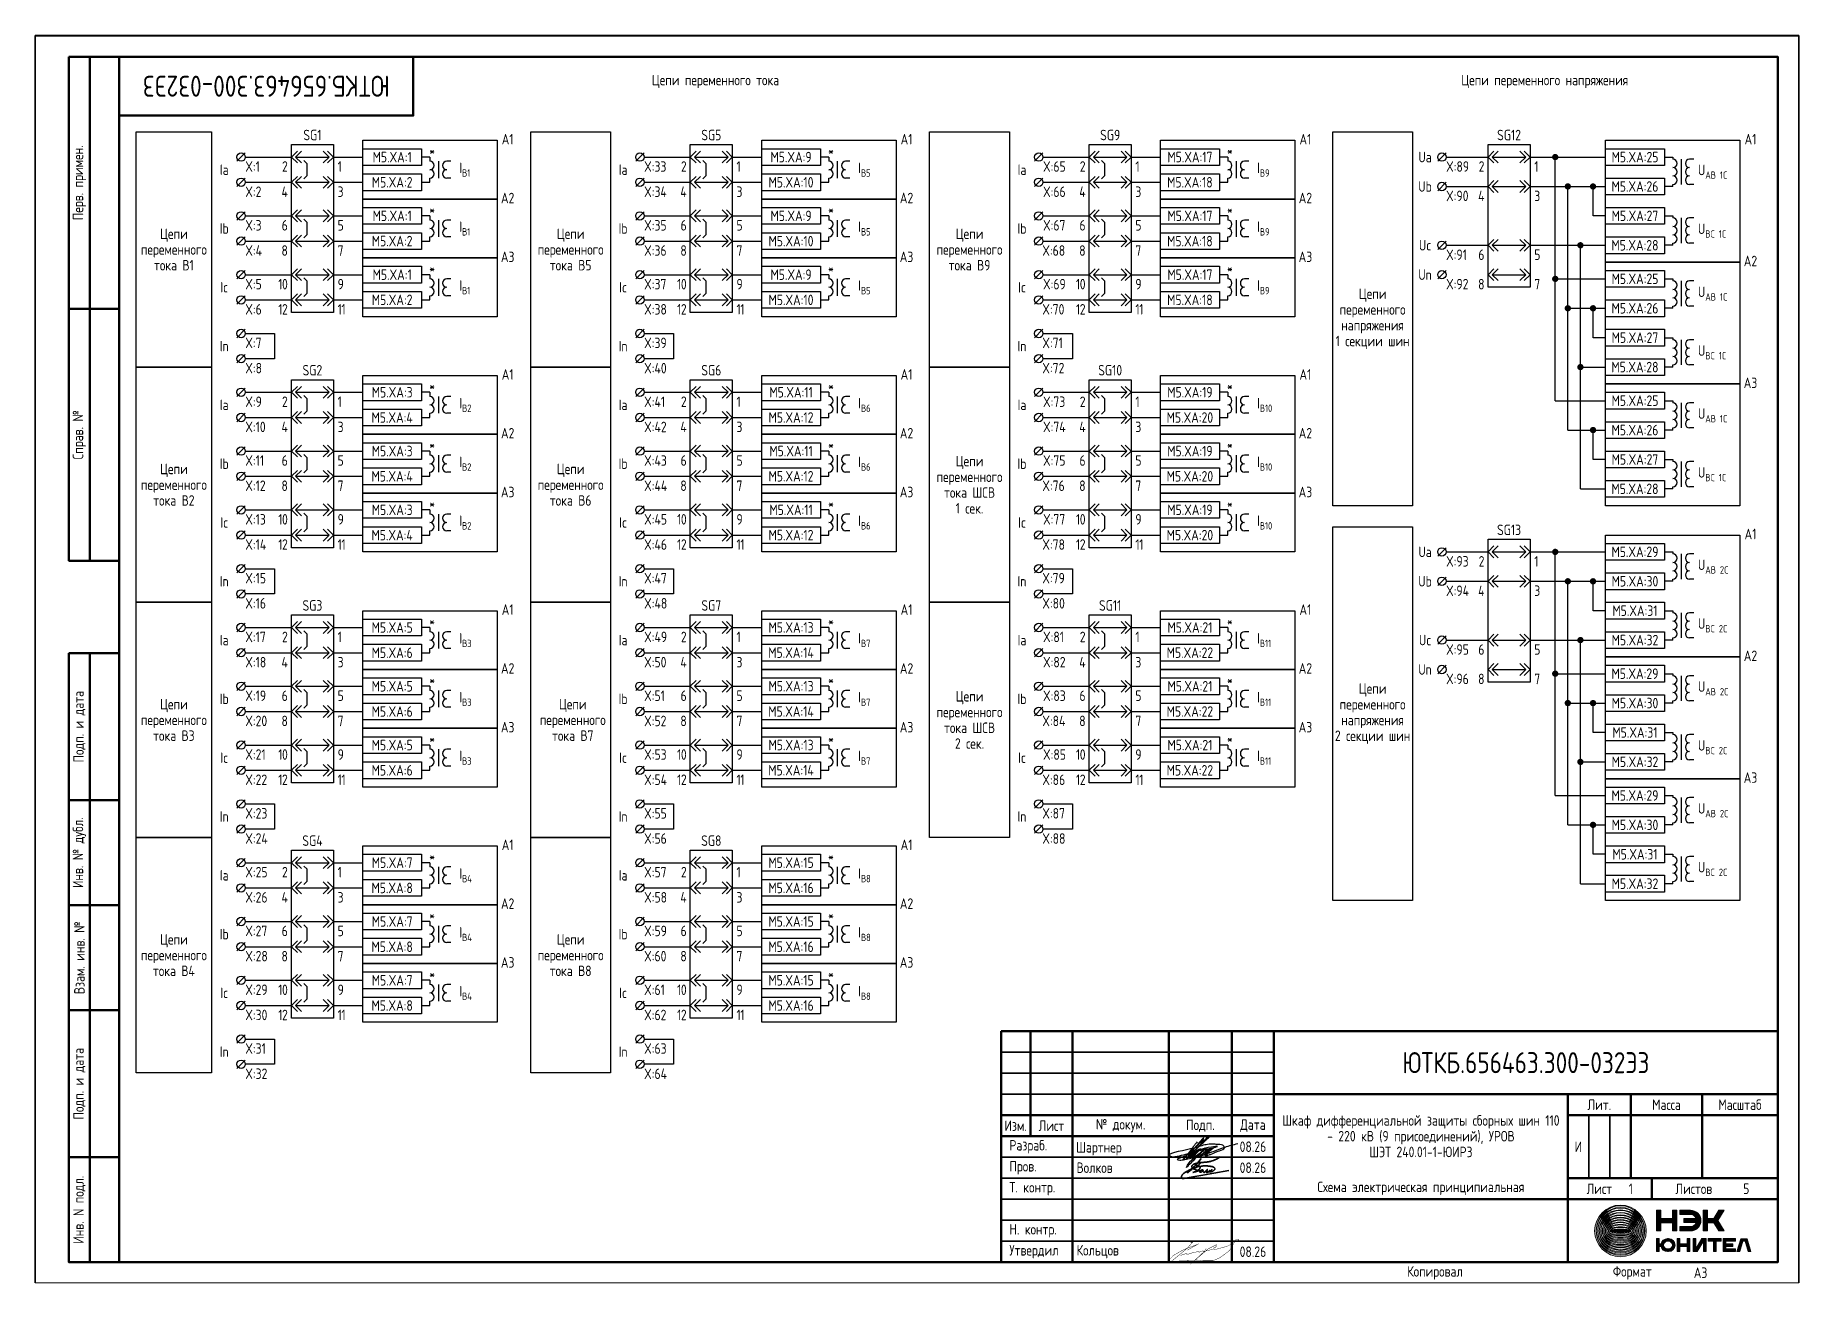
# Paper-space layout 'Лист1' of a CAD drawing. Header units: millimetres. Extents: x 31 to 266, y 22 to 188.
# The model-space entities are those that its viewports show. They can reach past a viewport. Long polylines and large blocks are cut down to what shows.
import ezdxf

# ---------------------------------------------------------------- set-up
doc = ezdxf.new("R2010")
doc.units = ezdxf.units.MM
doc.styles.add('Gost_type_A', font='GOST_0.TTF')

psp = doc.layouts.new('Лист1')

msp = doc.modelspace()

# ---------------------------------------------------------------- texts
at = {"insert": (55, 284.88), "char_height": 5, "width": 70, "attachment_point": 5, "rotation": 180, "style": 'Gost_type_A'}
msp.add_mtext('ЮТКБ.656463.300-032Э3', dxfattribs=at)
at = {"char_height": 2.5, "line_spacing_factor": 0.9, "style": 'Gost_type_A'}
for s, insert, width, attachment_point in [('Цепи переменного тока', (162, 286), 288, 5), ('Цепи переменного напряжения', (359.5, 286), 107, 5), ('SG1', (66, 272), 10, 8), ('A1', (112.5, 271), 35, 8), ('SG5', (161, 272), 10, 8), ('A1', (207.5, 271), 35, 8), ('SG9', (256, 272), 10, 8), ('A1', (302.5, 271), 35, 8), ('SG12', (351, 272), 10, 8), ('A1', (408.5, 271), 35, 8), ('Ua', (331, 268), 7, 5), ('Ia', (45, 265), 6, 5), ('X:1', (50, 267), 10, 1), ('{\\T0.9;2}', (60, 267), 5, 3), ('{\\T0.9;1}', (72, 267), 5, 1), ('Ia', (140, 265), 6, 5), ('X:33', (145, 267), 10, 1), ('{\\T0.9;2}', (155, 267), 5, 3), ('{\\T0.9;1}', (167, 267), 5, 1), ('Ia', (235, 265), 6, 5), ('X:65', (240, 267), 10, 1), ('{\\T0.9;2}', (250, 267), 5, 3), ('{\\T0.9;1}', (262, 267), 5, 1), ('X:89', (336, 267), 10, 1), ('{\\T0.9;2}', (345, 267), 5, 3), ('{\\T0.9;1}', (357, 267), 5, 1), ('X:2', (50, 261), 10, 1), ('{\\T0.9;4}', (60, 261), 5, 3), ('{\\T0.9;3}', (72, 261), 5, 1), ('X:34', (145, 261), 10, 1), ('{\\T0.9;4}', (155, 261), 5, 3), ('{\\T0.9;3}', (167, 261), 5, 1), ('X:66', (240, 261), 10, 1), ('{\\T0.9;4}', (250, 261), 5, 3), ('{\\T0.9;3}', (262, 261), 5, 1), ('Ub', (331, 261), 7, 5), ('A2', (112.5, 257), 35, 8), ('A2', (207.5, 257), 35, 8), ('A2', (302.5, 257), 35, 8), ('X:90', (336, 260), 10, 1), ('{\\T0.9;4}', (345, 260), 5, 3), ('{\\T0.9;3}', (357, 260), 5, 1), ('Ib', (45, 251), 6, 5), ('X:3', (50, 253), 10, 1), ('{\\T0.9;6}', (60, 253), 5, 3), ('{\\T0.9;5}', (72, 253), 5, 1), ('Ib', (140, 251), 6, 5), ('X:35', (145, 253), 10, 1), ('{\\T0.9;6}', (155, 253), 5, 3), ('{\\T0.9;5}', (167, 253), 5, 1), ('Ib', (235, 251), 6, 5), ('X:67', (240, 253), 10, 1), ('{\\T0.9;6}', (250, 253), 5, 3), ('{\\T0.9;5}', (262, 253), 5, 1), ('Цепи переменного тока В1', (33, 246), 18, 5), ('Цепи переменного тока В5', (127.5, 246), 19, 5), ('Цепи переменного тока В9 ', (222.5, 246), 19, 5), ('Uc', (331, 247), 7, 5), ('X:4', (50, 247), 10, 1), ('{\\T0.9;8}', (60, 247), 5, 3), ('{\\T0.9;7}', (72, 247), 5, 1), ('A3', (112.5, 243), 35, 8), ('X:36', (145, 247), 10, 1), ('{\\T0.9;8}', (155, 247), 5, 3), ('{\\T0.9;7}', (167, 247), 5, 1), ('A3', (207.5, 243), 35, 8), ('X:68', (239.83, 247), 10, 1), ('{\\T0.9;8}', (250, 247), 5, 3), ('{\\T0.9;7}', (262, 247), 5, 1), ('A3', (302.5, 243), 35, 8), ('X:91', (336, 246), 10, 1), ('{\\T0.9;6}', (345, 246), 5, 3), ('{\\T0.9;5}', (357, 246), 5, 1), ('A2', (408.5, 242), 35, 8), ('Un', (331, 240), 7, 5), ('Ic', (45, 237), 6, 5), ('X:5', (50, 239), 10, 1), ('{\\T0.9;10}', (60, 239), 5, 3), ('{\\T0.9;9}', (72, 239), 5, 1), ('Ic', (140, 237), 6, 5), ('X:37', (145, 239), 10, 1), ('{\\T0.9;10}', (155, 239), 5, 3), ('{\\T0.9;9}', (167, 239), 5, 1), ('Ic', (235, 237), 6, 5), ('X:69', (240, 239), 10, 1), ('{\\T0.9;10}', (250, 239), 5, 3), ('{\\T0.9;9}', (262, 239), 5, 1), ('Цепи переменного напряжения\\P1 секции шин', (318.5, 229.5), 19, 5), ('X:92', (336, 239), 10, 1), ('{\\T0.9;8}', (345, 239), 5, 3), ('{\\T0.9;7}', (357, 239), 5, 1), ('X:6', (50, 233), 10, 1), ('{\\T0.9;12}', (60, 233), 5, 3), ('{\\T0.9;11}', (72, 233), 5, 1), ('X:38', (145, 233), 10, 1), ('{\\T0.9;12}', (155, 233), 5, 3), ('{\\T0.9;11}', (167, 233), 5, 1), ('X:70', (239.83, 233), 10, 1), ('{\\T0.9;12}', (250, 233), 5, 3), ('{\\T0.9;11}', (262, 233), 5, 1), ('In', (45, 223), 6, 5), ('X:7', (50, 225), 10, 1), ('In', (140, 223), 6, 5), ('X:39', (145, 225), 10, 1), ('In', (235, 223), 6, 5), ('X:71', (239.83, 225), 10, 1), ('X:8', (50, 219), 10, 1), ('SG2', (66, 216), 10, 8), ('X:40', (145, 219), 10, 1), ('SG6', (161, 216), 10, 8), ('X:72', (239.83, 219), 10, 1), ('SG10', (256, 216), 10, 8), ('A1', (112.5, 215), 35, 8), ('A1', (207.5, 215), 35, 8), ('A1', (302.5, 215), 35, 8), ('A3', (408.5, 213), 35, 8), ('Ia', (45, 209), 6, 5), ('X:9', (50, 211), 10, 1), ('{\\T0.9;2}', (60, 211), 5, 3), ('{\\T0.9;1}', (72, 211), 5, 1), ('Ia', (140, 209), 6, 5), ('X:41', (145, 211), 10, 1), ('{\\T0.9;2}', (155, 211), 5, 3), ('{\\T0.9;1}', (167, 211), 5, 1), ('Ia', (235, 209), 6, 5), ('X:73', (240, 211), 10, 1), ('{\\T0.9;2}', (250, 211), 5, 3), ('{\\T0.9;1}', (262, 211), 5, 1), ('X:10', (50, 205), 10, 1), ('{\\T0.9;4}', (60, 205), 5, 3), ('{\\T0.9;3}', (72, 205), 5, 1), ('A2', (112.5, 201), 35, 8), ('X:42', (145, 205), 10, 1), ('{\\T0.9;4}', (155, 205), 5, 3), ('{\\T0.9;3}', (167, 205), 5, 1), ('A2', (207.5, 201), 35, 8), ('X:74', (240, 205), 10, 1), ('{\\T0.9;4}', (250, 205), 5, 3), ('{\\T0.9;3}', (262, 205), 5, 1), ('A2', (302.5, 201), 35, 8), ('Цепи переменного тока В2', (33, 190), 18, 5), ('Ib', (45, 195), 6, 5), ('X:11', (50, 197), 10, 1), ('{\\T0.9;6}', (60, 197), 5, 3), ('{\\T0.9;5}', (72, 197), 5, 1), ('Цепи переменного тока В6', (127.5, 190), 19, 5), ('Ib', (140, 195), 6, 5), ('X:43', (145, 197), 10, 1), ('{\\T0.9;6}', (155, 197), 5, 3), ('{\\T0.9;5}', (167, 197), 5, 1), ('Цепи переменного тока ШСВ\\P1 сек.', (222.5, 190), 19, 5), ('Ib', (235, 195), 6, 5), ('X:75', (240, 197), 10, 1), ('{\\T0.9;6}', (250, 197), 5, 3), ('{\\T0.9;5}', (262, 197), 5, 1), ('X:12', (50, 191), 10, 1), ('{\\T0.9;8}', (60, 191), 5, 3), ('{\\T0.9;7}', (72, 191), 5, 1), ('A3', (112.5, 187), 35, 8), ('X:44', (145, 191), 10, 1), ('{\\T0.9;8}', (155, 191), 5, 3), ('{\\T0.9;7}', (167, 191), 5, 1), ('A3', (207.5, 187), 35, 8), ('X:76', (239.83, 191), 10, 1), ('{\\T0.9;8}', (250, 191), 5, 3), ('{\\T0.9;7}', (262, 191), 5, 1), ('A3', (302.5, 187), 35, 8), ('Ic', (45, 181), 6, 5), ('X:13', (50, 183), 10, 1), ('{\\T0.9;10}', (60, 183), 5, 3), ('{\\T0.9;9}', (72, 183), 5, 1), ('Ic', (140, 181), 6, 5), ('X:45', (145, 183), 10, 1), ('{\\T0.9;10}', (155, 183), 5, 3), ('{\\T0.9;9}', (167, 183), 5, 1), ('Ic', (235, 181), 6, 5), ('X:77', (240, 183), 10, 1), ('{\\T0.9;10}', (250, 183), 5, 3), ('{\\T0.9;9}', (262, 183), 5, 1), ('X:14', (50, 177), 10, 1), ('{\\T0.9;12}', (60, 177), 5, 3), ('{\\T0.9;11}', (72, 177), 5, 1), ('X:46', (145, 177), 10, 1), ('{\\T0.9;12}', (155, 177), 5, 3), ('{\\T0.9;11}', (167, 177), 5, 1), ('X:78', (239.83, 177), 10, 1), ('{\\T0.9;12}', (250, 177), 5, 3), ('{\\T0.9;11}', (262, 177), 5, 1), ('SG13', (351, 178), 10, 8), ('A1', (408.5, 177), 35, 8), ('Ua', (331, 174), 7, 5), ('X:93', (336, 173), 10, 1), ('{\\T0.9;2}', (345, 173), 5, 3), ('{\\T0.9;1}', (357, 173), 5, 1), ('In', (45, 167), 6, 5), ('X:15', (50, 169), 10, 1), ('In', (140, 167), 6, 5), ('X:47', (145, 169), 10, 1), ('In', (235, 167), 6, 5), ('X:79', (239.83, 169), 10, 1), ('Ub', (331, 167), 7, 5), ('X:94', (336, 166), 10, 1), ('{\\T0.9;4}', (345, 166), 5, 3), ('{\\T0.9;3}', (357, 166), 5, 1), ('X:16', (50, 163), 10, 1), ('SG3', (66, 160), 10, 8), ('A1', (112.5, 159), 35, 8), ('X:48', (145, 163), 10, 1), ('SG7', (161, 160), 10, 8), ('A1', (207.5, 159), 35, 8), ('X:80', (239.83, 163), 10, 1), ('SG11', (256, 160), 10, 8), ('A1', (302.5, 159), 35, 8), ('Ia', (45, 153), 6, 5), ('X:17', (50, 155), 10, 1), ('{\\T0.9;2}', (60, 155), 5, 3), ('{\\T0.9;1}', (72, 155), 5, 1), ('Ia', (140, 153), 6, 5), ('X:49', (145, 155), 10, 1), ('{\\T0.9;2}', (155, 155), 5, 3), ('{\\T0.9;1}', (167, 155), 5, 1), ('Ia', (235, 153), 6, 5), ('X:81', (240, 155), 10, 1), ('{\\T0.9;2}', (250, 155), 5, 3), ('{\\T0.9;1}', (262, 155), 5, 1), ('Uc', (331, 153), 7, 5), ('X:95', (336, 152), 10, 1), ('{\\T0.9;6}', (345, 152), 5, 3), ('{\\T0.9;5}', (357, 152), 5, 1), ('X:18', (50, 149), 10, 1), ('{\\T0.9;4}', (60, 149), 5, 3), ('{\\T0.9;3}', (72, 149), 5, 1), ('A2', (112.5, 145), 35, 8), ('X:50', (145, 149), 10, 1), ('{\\T0.9;4}', (155, 149), 5, 3), ('{\\T0.9;3}', (167, 149), 5, 1), ('A2', (207.5, 145), 35, 8), ('X:82', (240, 149), 10, 1), ('{\\T0.9;4}', (250, 149), 5, 3), ('{\\T0.9;3}', (262, 149), 5, 1), ('A2', (302.5, 145), 35, 8), ('Un', (331, 146), 7, 5), ('A2', (408.5, 148), 35, 8), ('X:96', (336, 145), 10, 1), ('{\\T0.9;8}', (345, 145), 5, 3), ('{\\T0.9;7}', (357, 145), 5, 1), ('Цепи переменного тока В3', (33, 134), 18, 5), ('Ib', (45, 139), 6, 5), ('X:19', (50, 141), 10, 1), ('{\\T0.9;6}', (60, 141), 5, 3), ('{\\T0.9;5}', (72, 141), 5, 1), ('Цепи переменного тока В7', (128, 134), 18, 5), ('Ib', (140, 139), 6, 5), ('X:51', (145, 141), 10, 1), ('{\\T0.9;6}', (155, 141), 5, 3), ('{\\T0.9;5}', (167, 141), 5, 1), ('Цепи переменного тока ШСВ\\P2 сек.', (222.5, 134), 19, 5), ('Ib', (235, 139), 6, 5), ('X:83', (240, 141), 10, 1), ('{\\T0.9;6}', (250, 141), 5, 3), ('{\\T0.9;5}', (262, 141), 5, 1), ('Цепи переменного напряжения\\P2 секции шин', (318.5, 135.5), 19, 5), ('X:20', (50, 135), 10, 1), ('{\\T0.9;8}', (60, 135), 5, 3), ('{\\T0.9;7}', (72, 135), 5, 1), ('X:52', (145, 135), 10, 1), ('{\\T0.9;8}', (155, 135), 5, 3), ('{\\T0.9;7}', (167, 135), 5, 1), ('X:84', (239.83, 135), 10, 1), ('{\\T0.9;8}', (250, 135), 5, 3), ('{\\T0.9;7}', (262, 135), 5, 1), ('A3', (112.5, 131), 35, 8), ('A3', (207.5, 131), 35, 8), ('A3', (302.5, 131), 35, 8), ('Ic', (45, 125), 6, 5), ('X:21', (50, 127), 10, 1), ('{\\T0.9;10}', (60, 127), 5, 3), ('{\\T0.9;9}', (72, 127), 5, 1), ('Ic', (140, 125), 6, 5), ('X:53', (145, 127), 10, 1), ('{\\T0.9;10}', (155, 127), 5, 3), ('{\\T0.9;9}', (167, 127), 5, 1), ('Ic', (235, 125), 6, 5), ('X:85', (240, 127), 10, 1), ('{\\T0.9;10}', (250, 127), 5, 3), ('{\\T0.9;9}', (262, 127), 5, 1), ('X:22', (50, 121), 10, 1), ('{\\T0.9;12}', (60, 121), 5, 3), ('{\\T0.9;11}', (72, 121), 5, 1), ('X:54', (145, 121), 10, 1), ('{\\T0.9;12}', (155, 121), 5, 3), ('{\\T0.9;11}', (167, 121), 5, 1), ('X:86', (239.83, 121), 10, 1), ('{\\T0.9;12}', (250, 121), 5, 3), ('{\\T0.9;11}', (262, 121), 5, 1), ('A3', (408.5, 119), 35, 8), ('In', (45, 111), 6, 5), ('X:23', (50, 113), 10, 1), ('In', (140, 111), 6, 5), ('X:55', (145, 113), 10, 1), ('In', (235, 111), 6, 5), ('X:87', (239.83, 113), 10, 1), ('X:24', (50, 107), 10, 1), ('SG4', (66, 104), 10, 8), ('A1', (112.5, 103), 35, 8), ('X:56', (145, 107), 10, 1), ('SG8', (161, 104), 10, 8), ('A1', (207.5, 103), 35, 8), ('X:88', (239.83, 107), 10, 1), ('Ia', (45, 97), 6, 5), ('X:25', (50, 99), 10, 1), ('{\\T0.9;2}', (60, 99), 5, 3), ('{\\T0.9;1}', (72, 99), 5, 1), ('Ia', (140, 97), 6, 5), ('X:57', (145, 99), 10, 1), ('{\\T0.9;2}', (155, 99), 5, 3), ('{\\T0.9;1}', (167, 99), 5, 1), ('X:26', (50, 93), 10, 1), ('{\\T0.9;4}', (60, 93), 5, 3), ('{\\T0.9;3}', (72, 93), 5, 1), ('X:58', (145, 93), 10, 1), ('{\\T0.9;4}', (155, 93), 5, 3), ('{\\T0.9;3}', (167, 93), 5, 1), ('A2', (112.5, 89), 35, 8), ('A2', (207.5, 89), 35, 8), ('Ib', (45, 83), 6, 5), ('X:27', (50, 85), 10, 1), ('{\\T0.9;6}', (60, 85), 5, 3), ('{\\T0.9;5}', (72, 85), 5, 1), ('Ib', (140, 83), 6, 5), ('X:59', (145, 85), 10, 1), ('{\\T0.9;6}', (155, 85), 5, 3), ('{\\T0.9;5}', (167, 85), 5, 1), ('Цепи переменного тока В4', (33, 78), 18, 5), ('Цепи переменного тока В8', (127.5, 78), 19, 5), ('X:28', (50, 79), 10, 1), ('{\\T0.9;8}', (60, 79), 5, 3), ('{\\T0.9;7}', (72, 79), 5, 1), ('A3', (112.5, 75), 35, 8), ('X:60', (145, 79), 10, 1), ('{\\T0.9;8}', (155, 79), 5, 3), ('{\\T0.9;7}', (167, 79), 5, 1), ('A3', (207.5, 75), 35, 8), ('Ic', (45, 69), 6, 5), ('X:29', (50, 71), 10, 1), ('{\\T0.9;10}', (60, 71), 5, 3), ('{\\T0.9;9}', (72, 71), 5, 1), ('Ic', (140, 69), 6, 5), ('X:61', (145, 71), 10, 1), ('{\\T0.9;10}', (155, 71), 5, 3), ('{\\T0.9;9}', (167, 71), 5, 1), ('X:30', (50, 65), 10, 1), ('{\\T0.9;12}', (60, 65), 5, 3), ('{\\T0.9;11}', (72, 65), 5, 1), ('X:62', (145, 65), 10, 1), ('{\\T0.9;12}', (155, 65), 5, 3), ('{\\T0.9;11}', (167, 65), 5, 1), ('In', (45, 55), 6, 5), ('X:31', (50, 57), 10, 1), ('In', (140, 55), 6, 5), ('X:63', (145, 57), 10, 1), ('X:32', (50, 51), 10, 1), ('X:64', (145, 51), 10, 1), ('Шкаф дифференциальной защиты сборных шин 110 - 220 кВ (9 присоединений), УРОВ \\PШЭТ 240.01-1-ЮИРЗ ', (330, 34.88), 68, 5)]:
    msp.add_mtext(s, dxfattribs=dict(at, insert=insert, width=width, attachment_point=attachment_point))
at = {"style": 'Gost_type_A'}
for s, insert, char_height, width, attachment_point in [('M5.XA:1', (85, 268), 2.5, 14, 5), ('*', (94.5, 269.5), 2.5, 3, 5), ('M5.XA:9', (180, 268), 2.5, 14, 5), ('*', (189.5, 269.5), 2.5, 3, 5), ('M5.XA:17', (275, 268), 2.5, 14, 5), ('*', (284.5, 269.5), 2.5, 3, 5), ('M5.XA:25', (381, 268), 2.5, 14, 5), ('\\A1;I{\\H0.7x;\\S^ В1;}', (101, 265), 2.5, 8, 4), ('\\A1;I{\\H0.7x;\\S^ В5;}', (196, 265), 2.5, 8, 4), ('\\A1;I{\\H0.7x;\\S^ В9;}', (291, 265), 2.5, 8, 4), ('\\A1;U{\\H0.7x;\\S^ AB 1C;}', (396, 264.5), 2.5, 12, 4), ('M5.XA:2', (84.99, 262), 2.5, 14.018, 5), ('M5.XA:10', (179.99, 261.99), 2.5, 14.018, 5), ('M5.XA:18', (274.99, 261.99), 2.5, 14.018, 5), ('M5.XA:26', (380.99, 261), 2.5, 14.018, 5), ('M5.XA:1', (85, 254), 2.5, 14, 5), ('*', (94.5, 255.5), 2.5, 3, 5), ('\\A1;I{\\H0.7x;\\S^ В1;}', (101, 251), 2.5, 8, 4), ('M5.XA:9', (180, 254), 2.5, 14, 5), ('*', (189.5, 255.5), 2.5, 3, 5), ('\\A1;I{\\H0.7x;\\S^ В5;}', (196, 251), 2.5, 8, 4), ('M5.XA:17', (275, 254), 2.5, 14, 5), ('*', (284.5, 255.5), 2.5, 3, 5), ('\\A1;I{\\H0.7x;\\S^ В9;}', (291, 251), 2.5, 8, 4), ('M5.XA:27', (380.99, 254), 2.5, 14.018, 5), ('\\A1;U{\\H0.7x;\\S^ BC 1C;}', (396, 250.5), 2.5, 12, 4), ('M5.XA:2', (84.99, 248), 2.5, 14.018, 5), ('M5.XA:10', (179.99, 247.99), 2.5, 14.018, 5), ('M5.XA:18', (274.99, 247.99), 2.5, 14.018, 5), ('M5.XA:28', (380.99, 247), 2.5, 14.018, 5), ('M5.XA:1', (85, 240), 2.5, 14, 5), ('*', (94.5, 241.5), 2.5, 3, 5), ('M5.XA:9', (180, 240), 2.5, 14, 5), ('*', (189.5, 241.5), 2.5, 3, 5), ('M5.XA:17', (275, 240), 2.5, 14, 5), ('*', (284.5, 241.5), 2.5, 3, 5), ('M5.XA:25', (381, 239), 2.5, 14, 5), ('M5.XA:2', (84.99, 234), 2.5, 14.018, 5), ('\\A1;I{\\H0.7x;\\S^ В1;}', (101, 237), 2.5, 8, 4), ('M5.XA:10', (179.99, 233.99), 2.5, 14.018, 5), ('\\A1;I{\\H0.7x;\\S^ В5;}', (196, 237), 2.5, 8, 4), ('M5.XA:18', (274.99, 233.99), 2.5, 14.018, 5), ('\\A1;I{\\H0.7x;\\S^ В9;}', (291, 237), 2.5, 8, 4), ('\\A1;U{\\H0.7x;\\S^ AB 1C;}', (396, 235.5), 2.5, 12, 4), ('M5.XA:26', (380.99, 232), 2.5, 14.018, 5), ('M5.XA:27', (380.99, 225), 2.5, 14.018, 5), ('\\A1;U{\\H0.7x;\\S^ BC 1C;}', (396, 221.5), 2.5, 12, 4), ('M5.XA:28', (380.99, 218), 2.5, 14.018, 5), ('M5.XA:3', (85, 212), 2.5, 14, 5), ('*', (94.5, 213.5), 2.5, 3, 5), ('\\A1;I{\\H0.7x;\\S^ В2;}', (101, 209), 2.5, 8, 4), ('M5.XA:11', (180, 212), 2.5, 14, 5), ('*', (189.5, 213.5), 2.5, 3, 5), ('\\A1;I{\\H0.7x;\\S^ В6;}', (196, 209), 2.5, 8, 4), ('M5.XA:19', (275, 212), 2.5, 14, 5), ('*', (284.5, 213.5), 2.5, 3, 5), ('\\A1;I{\\H0.7x;\\S^ В10;}', (291, 209), 2.5, 8, 4), ('M5.XA:25', (381, 210), 2.5, 14, 5), ('M5.XA:4', (84.99, 205.99), 2.5, 14.018, 5), ('M5.XA:12', (179.99, 206), 2.5, 14.018, 5), ('M5.XA:20', (274.99, 205.99), 2.5, 14.018, 5), ('\\A1;U{\\H0.7x;\\S^ AB 1C;}', (396, 206.5), 2.5, 12, 4), ('M5.XA:26', (380.99, 203), 2.5, 14.018, 5), ('M5.XA:3', (85, 198), 2.5, 14, 5), ('*', (94.5, 199.5), 2.5, 3, 5), ('M5.XA:11', (180, 198), 2.5, 14, 5), ('*', (189.5, 199.5), 2.5, 3, 5), ('M5.XA:19', (275, 198), 2.5, 14, 5), ('*', (284.5, 199.5), 2.5, 3, 5), ('M5.XA:4', (84.99, 191.99), 2.5, 14.018, 5), ('\\A1;I{\\H0.7x;\\S^ В2;}', (101, 195), 2.5, 8, 4), ('M5.XA:12', (179.99, 192), 2.5, 14.018, 5), ('\\A1;I{\\H0.7x;\\S^ В6;}', (196, 195), 2.5, 8, 4), ('M5.XA:20', (274.99, 191.99), 2.5, 14.018, 5), ('\\A1;I{\\H0.7x;\\S^ В10;}', (291, 195), 2.5, 8, 4), ('M5.XA:27', (380.99, 196), 2.5, 14.018, 5), ('\\A1;U{\\H0.7x;\\S^ BC 1C;}', (396, 192.5), 2.5, 12, 4), ('M5.XA:28', (380.99, 189), 2.5, 14.018, 5), ('M5.XA:3', (85, 184), 2.5, 14, 5), ('*', (94.5, 185.5), 2.5, 3, 5), ('M5.XA:11', (180, 184), 2.5, 14, 5), ('*', (189.5, 185.5), 2.5, 3, 5), ('M5.XA:19', (275, 184), 2.5, 14, 5), ('*', (284.5, 185.5), 2.5, 3, 5), ('\\A1;I{\\H0.7x;\\S^ В2;}', (101, 181), 2.5, 8, 4), ('\\A1;I{\\H0.7x;\\S^ В6;}', (196, 181), 2.5, 8, 4), ('\\A1;I{\\H0.7x;\\S^ В10;}', (291, 181), 2.5, 8, 4), ('M5.XA:4', (84.99, 177.99), 2.5, 14.018, 5), ('M5.XA:12', (179.99, 178), 2.5, 14.018, 5), ('M5.XA:20', (274.99, 177.99), 2.5, 14.018, 5), ('M5.XA:29', (380.99, 174), 2.5, 14.018, 5), ('M5.XA:30', (380.99, 167), 2.5, 14.018, 5), ('\\A1;U{\\H0.7x;\\S^ AB 2C;}', (396, 170.5), 2.5, 12, 4), ('M5.XA:31', (380.99, 160), 2.5, 14.018, 5), ('M5.XA:5', (85, 156), 2.5, 14, 5), ('*', (94.5, 157.5), 2.5, 3, 5), ('M5.XA:13', (180, 156.01), 2.5, 14, 5), ('*', (189.5, 157.5), 2.5, 3, 5), ('M5.XA:21', (275, 156), 2.5, 14, 5), ('*', (284.5, 157.5), 2.5, 3, 5), ('\\A1;U{\\H0.7x;\\S^ BC 2C;}', (396, 156.5), 2.5, 12, 4), ('M5.XA:6', (84.99, 149.99), 2.5, 14.018, 5), ('\\A1;I{\\H0.7x;\\S^ В3;}', (101, 153), 2.5, 8, 4), ('M5.XA:14', (179.99, 150), 2.5, 14.018, 5), ('\\A1;I{\\H0.7x;\\S^ В7;}', (196, 153), 2.5, 8, 4), ('M5.XA:22', (274.99, 150), 2.5, 14.018, 5), ('\\A1;I{\\H0.7x;\\S^ В11;}', (291, 153), 2.5, 8, 4), ('M5.XA:32', (380.99, 153), 2.5, 14.018, 5), ('M5.XA:5', (85, 142), 2.5, 14, 5), ('*', (94.5, 143.5), 2.5, 3, 5), ('M5.XA:13', (180, 142.01), 2.5, 14, 5), ('*', (189.5, 143.5), 2.5, 3, 5), ('M5.XA:21', (275, 142), 2.5, 14, 5), ('*', (284.5, 143.5), 2.5, 3, 5), ('M5.XA:29', (380.99, 145), 2.5, 14.018, 5), ('\\A1;U{\\H0.7x;\\S^ AB 2C;}', (396, 141.5), 2.5, 12, 4), ('\\A1;I{\\H0.7x;\\S^ В3;}', (101, 139), 2.5, 8, 4), ('\\A1;I{\\H0.7x;\\S^ В7;}', (196, 139), 2.5, 8, 4), ('\\A1;I{\\H0.7x;\\S^ В11;}', (291, 139), 2.5, 8, 4), ('M5.XA:30', (380.99, 138), 2.5, 14.018, 5), ('M5.XA:6', (84.99, 135.99), 2.5, 14.018, 5), ('M5.XA:14', (179.99, 136), 2.5, 14.018, 5), ('M5.XA:22', (274.99, 136), 2.5, 14.018, 5), ('M5.XA:31', (380.99, 131), 2.5, 14.018, 5), ('M5.XA:5', (85, 128), 2.5, 14, 5), ('*', (94.5, 129.5), 2.5, 3, 5), ('\\A1;I{\\H0.7x;\\S^ В3;}', (101, 125), 2.5, 8, 4), ('M5.XA:13', (180, 128.01), 2.5, 14, 5), ('*', (189.5, 129.5), 2.5, 3, 5), ('\\A1;I{\\H0.7x;\\S^ В7;}', (196, 125), 2.5, 8, 4), ('M5.XA:21', (275, 128), 2.5, 14, 5), ('*', (284.5, 129.5), 2.5, 3, 5), ('\\A1;I{\\H0.7x;\\S^ В11;}', (291, 125), 2.5, 8, 4), ('\\A1;U{\\H0.7x;\\S^ BC 2C;}', (396, 127.5), 2.5, 12, 4), ('M5.XA:6', (84.99, 121.99), 2.5, 14.018, 5), ('M5.XA:14', (179.99, 122), 2.5, 14.018, 5), ('M5.XA:22', (274.99, 122), 2.5, 14.018, 5), ('M5.XA:32', (380.99, 124), 2.5, 14.018, 5), ('M5.XA:29', (380.99, 116), 2.5, 14.018, 5), ('\\A1;U{\\H0.7x;\\S^ AB 2C;}', (396, 112.5), 2.5, 12, 4), ('M5.XA:30', (380.99, 109), 2.5, 14.018, 5), ('M5.XA:7', (85, 100), 2.5, 14, 5), ('*', (94.5, 101.5), 2.5, 3, 5), ('M5.XA:15', (180, 100), 2.5, 14, 5), ('*', (189.5, 101.5), 2.5, 3, 5), ('M5.XA:31', (380.99, 102), 2.5, 14.018, 5), ('\\A1;I{\\H0.7x;\\S^ В4;}', (101, 97), 2.5, 8, 4), ('\\A1;I{\\H0.7x;\\S^ В8;}', (196, 97), 2.5, 8, 4), ('\\A1;U{\\H0.7x;\\S^ BC 2C;}', (396, 98.5), 2.5, 12, 4), ('M5.XA:8', (84.99, 93.99), 2.5, 14.018, 5), ('M5.XA:16', (179.99, 93.99), 2.5, 14.018, 5), ('M5.XA:32', (380.99, 95), 2.5, 14.018, 5), ('M5.XA:7', (85, 86), 2.5, 14, 5), ('*', (94.5, 87.5), 2.5, 3, 5), ('\\A1;I{\\H0.7x;\\S^ В4;}', (101, 83), 2.5, 8, 4), ('M5.XA:15', (180, 86), 2.5, 14, 5), ('*', (189.5, 87.5), 2.5, 3, 5), ('\\A1;I{\\H0.7x;\\S^ В8;}', (196, 83), 2.5, 8, 4), ('M5.XA:8', (84.99, 79.99), 2.5, 14.018, 5), ('M5.XA:16', (179.99, 79.99), 2.5, 14.018, 5), ('M5.XA:7', (85, 72), 2.5, 14, 5), ('*', (94.5, 73.5), 2.5, 3, 5), ('M5.XA:15', (180, 72), 2.5, 14, 5), ('*', (189.5, 73.5), 2.5, 3, 5), ('M5.XA:8', (84.99, 65.99), 2.5, 14.018, 5), ('\\A1;I{\\H0.7x;\\S^ В4;}', (101, 69), 2.5, 8, 4), ('M5.XA:16', (179.99, 65.99), 2.5, 14.018, 5), ('\\A1;I{\\H0.7x;\\S^ В8;}', (196, 69), 2.5, 8, 4), ('ЮТКБ.656463.300-032Э3', (355, 52.38), 5, 120, 5), ('08.26', (290, 32.38), 2.5, 10, 5), ('И', (367.5, 32.37), 2.5, 5, 5), ('Шартнер', (247.89, 31.9), 2.5, 22, 4), ('Волков', (248, 27.38), 2.5, 22, 4), ('08.26', (290, 27.38), 2.5, 10, 5), ('Схема электрическая принципиальная', (330, 20.88), 2.5, 70, 8), ('1', (380, 22.37), 2.5, 10, 5), ('5', (407.5, 22.37), 2.5, 15, 5), ('Кольцов', (248, 7.38), 2.5, 22, 4), ('08.26', (290, 7.38), 2.5, 10, 5), ('A3', (395, 2.38), 2.5, 20, 4)]:
    msp.add_mtext(s, dxfattribs=dict(at, insert=insert, char_height=char_height, width=width, attachment_point=attachment_point))

# ---------------------------------------------------------------- blocks, each defined once
blk = doc.blocks.new('Штамп угловой верхний')
at = {"lineweight": 50}
blk.add_lwpolyline([(0, 0), (70, 0), (70, -14), (0, -14)], close=True, dxfattribs=at)
blk = doc.blocks.new('Формат_А3')
blk.add_lwpolyline([(-420, 297), (0, 297), (0, 0), (-420, 0)], close=True)
at = {"lineweight": 50}
blk.add_lwpolyline([(-400, 292), (-5, 292), (-5, 5), (-400, 5)], close=True, dxfattribs=at)
blk = doc.blocks.new('Штамп левый верхний')
at = {"lineweight": 50}
for points in [[(-12, 0), (-7, 0), (-7, -60), (-12, -60)], [(-7, 0), (0, 0), (0, -60), (-7, -60)], [(-12, -60), (-7, -60), (-7, -120), (-12, -120)], [(-7, -60), (0, -60), (0, -120), (-7, -120)]]:
    blk.add_lwpolyline(points, close=True, dxfattribs=at)
at = {"char_height": 2.5, "width": 60, "attachment_point": 5, "rotation": 90, "style": 'Gost_type_A'}
for s, insert in [('Перв. примен.', (-9.5, -30)), ('Справ. №', (-9.5, -90))]:
    blk.add_mtext(s, dxfattribs=dict(at, insert=insert))
blk = doc.blocks.new('Штамп левый нижний')
at = {"lineweight": 50}
for points in [[(-12, 145), (-7, 145), (-7, 110), (-12, 110)], [(-7, 145), (0, 145), (0, 110), (-7, 110)], [(-12, 110), (-7, 110), (-7, 85), (-12, 85)], [(-7, 110), (0, 110), (0, 85), (-7, 85)], [(-12, 85), (-7, 85), (-7, 60), (-12, 60)], [(-7, 85), (0, 85), (0, 60), (-7, 60)], [(-12, 60), (-7, 60), (-7, 25), (-12, 25)], [(-7, 60), (0, 60), (0, 25), (-7, 25)], [(-12, 25), (-7, 25), (-7, 0), (-12, 0)], [(-7, 25), (0, 25), (0, 0), (-7, 0)]]:
    blk.add_lwpolyline(points, close=True, dxfattribs=at)
at = {"char_height": 2.5, "attachment_point": 5, "rotation": 90, "style": 'Gost_type_A'}
for s, insert, width in [('Подп. и дата', (-9.5, 127.5), 35), ('Инв. № дубл.', (-9.5, 97.5), 25), ('Взам. инв. №', (-9.5, 72.5), 25), ('Подп. и дата', (-9.5, 42.5), 35), ('Инв. N подл.', (-9.5, 12.5), 25)]:
    blk.add_mtext(s, dxfattribs=dict(at, insert=insert, width=width))
blk = doc.blocks.new('*U16')
at = {"lineweight": 0, "true_color": 0x00cb62}
h = blk.add_hatch(color=112, dxfattribs=at)
h.dxf.hatch_style = 1
edge = h.paths.add_edge_path()
edge.add_spline(control_points=[(-12.47, 6.09), (-15.86, 6.09), (-18.61, 3.34), (-18.61, -0.05)], knot_values=[1, 1, 1, 1, 2, 2, 2, 2], degree=3, periodic=0)
edge.add_spline(control_points=[(-18.61, -0.05), (-18.61, -3.43), (-15.86, -6.19), (-12.47, -6.19)], knot_values=[0, 0, 0, 0, 1, 1, 1, 1], degree=3, periodic=0)
edge.add_spline(control_points=[(-12.47, -6.19), (-9.09, -6.19), (-6.33, -3.43), (-6.33, -0.05)], knot_values=[3, 3, 3, 3, 4, 4, 4, 4], degree=3, periodic=0)
edge.add_spline(control_points=[(-6.33, -0.05), (-6.33, 3.34), (-9.09, 6.09), (-12.47, 6.09)], knot_values=[2, 2, 2, 2, 3, 3, 3, 3], degree=3, periodic=0)
edge = h.paths.add_edge_path(flags=16)
edge.add_spline(control_points=[(-18.23, -0.05), (-18.23, 3.21), (-15.73, 5.95), (-12.47, 5.95)], knot_values=[0, 0, 0, 0, 1, 1, 1, 1], degree=3, periodic=0)
edge.add_spline(control_points=[(-12.47, 5.95), (-9.21, 5.95), (-6.71, 3.21), (-6.71, -0.05)], knot_values=[3, 3, 3, 3, 4, 4, 4, 4], degree=3, periodic=0)
edge.add_spline(control_points=[(-6.71, -0.05), (-6.71, -3.3), (-9.21, -5.83), (-12.47, -5.83)], knot_values=[2, 2, 2, 2, 3, 3, 3, 3], degree=3, periodic=0)
edge.add_spline(control_points=[(-12.47, -5.83), (-15.73, -5.83), (-18.23, -3.3), (-18.23, -0.05)], knot_values=[1, 1, 1, 1, 2, 2, 2, 2], degree=3, periodic=0)
h = blk.add_hatch(color=112, dxfattribs=at)
h.dxf.hatch_style = 1
edge = h.paths.add_edge_path()
edge.add_spline(control_points=[(-12.47, 5.52), (-15.66, 5.52), (-18.25, 3.02), (-18.25, -0.05)], knot_values=[1, 1, 1, 1, 2, 2, 2, 2], degree=3, periodic=0)
edge.add_spline(control_points=[(-18.25, -0.05), (-18.25, -3.11), (-15.66, -5.61), (-12.47, -5.61)], knot_values=[0, 0, 0, 0, 1, 1, 1, 1], degree=3, periodic=0)
edge.add_spline(control_points=[(-12.47, -5.61), (-9.28, -5.61), (-6.69, -3.11), (-6.69, -0.05)], knot_values=[3, 3, 3, 3, 4, 4, 4, 4], degree=3, periodic=0)
edge.add_spline(control_points=[(-6.69, -0.05), (-6.69, 3.02), (-9.28, 5.52), (-12.47, 5.52)], knot_values=[2, 2, 2, 2, 3, 3, 3, 3], degree=3, periodic=0)
edge = h.paths.add_edge_path(flags=16)
edge.add_spline(control_points=[(-17.86, -0.05), (-17.86, 2.9), (-15.53, 5.38), (-12.47, 5.38)], knot_values=[0, 0, 0, 0, 1, 1, 1, 1], degree=3, periodic=0)
edge.add_spline(control_points=[(-12.47, 5.38), (-9.41, 5.38), (-7.08, 2.9), (-7.08, -0.05)], knot_values=[3, 3, 3, 3, 4, 4, 4, 4], degree=3, periodic=0)
edge.add_spline(control_points=[(-7.08, -0.05), (-7.08, -2.99), (-9.41, -5.26), (-12.47, -5.26)], knot_values=[2, 2, 2, 2, 3, 3, 3, 3], degree=3, periodic=0)
edge.add_spline(control_points=[(-12.47, -5.26), (-15.53, -5.26), (-17.86, -2.99), (-17.86, -0.05)], knot_values=[1, 1, 1, 1, 2, 2, 2, 2], degree=3, periodic=0)
h = blk.add_hatch(color=112, dxfattribs=at)
h.dxf.hatch_style = 1
edge = h.paths.add_edge_path()
edge.add_spline(control_points=[(-17.88, -0.05), (-17.88, -2.8), (-15.46, -5.04), (-12.47, -5.04)], knot_values=[0, 0, 0, 0, 1, 1, 1, 1], degree=3, periodic=0)
edge.add_spline(control_points=[(-12.47, -5.04), (-9.49, -5.04), (-7.06, -2.8), (-7.06, -0.05)], knot_values=[3, 3, 3, 3, 4, 4, 4, 4], degree=3, periodic=0)
edge.add_spline(control_points=[(-7.06, -0.05), (-7.06, 2.71), (-9.49, 4.95), (-12.47, 4.95)], knot_values=[2, 2, 2, 2, 3, 3, 3, 3], degree=3, periodic=0)
edge.add_spline(control_points=[(-12.47, 4.95), (-15.46, 4.95), (-17.88, 2.71), (-17.88, -0.05)], knot_values=[1, 1, 1, 1, 2, 2, 2, 2], degree=3, periodic=0)
edge = h.paths.add_edge_path(flags=16)
edge.add_spline(control_points=[(-17.5, -0.05), (-17.5, 2.58), (-15.33, 4.8), (-12.47, 4.8)], knot_values=[0, 0, 0, 0, 1, 1, 1, 1], degree=3, periodic=0)
edge.add_spline(control_points=[(-12.47, 4.8), (-9.61, 4.8), (-7.44, 2.58), (-7.44, -0.05)], knot_values=[3, 3, 3, 3, 4, 4, 4, 4], degree=3, periodic=0)
edge.add_spline(control_points=[(-7.44, -0.05), (-7.44, -2.67), (-9.61, -4.68), (-12.47, -4.68)], knot_values=[2, 2, 2, 2, 3, 3, 3, 3], degree=3, periodic=0)
edge.add_spline(control_points=[(-12.47, -4.68), (-15.33, -4.68), (-17.5, -2.67), (-17.5, -0.05)], knot_values=[1, 1, 1, 1, 2, 2, 2, 2], degree=3, periodic=0)
h = blk.add_hatch(color=112, dxfattribs=at)
h.dxf.hatch_style = 1
edge = h.paths.add_edge_path()
edge.add_spline(control_points=[(-7.44, -0.05), (-7.44, 0.28), (-7.47, 0.6), (-7.54, 0.91)], knot_values=[3, 3, 3, 3, 3.12466, 3.12466, 3.12466, 3.12466], degree=3, periodic=0)
edge.add_spline(control_points=[(-7.54, 0.91), (-8.04, 2.89), (-10.06, 4.37), (-12.47, 4.37)], knot_values=[2, 2, 2, 2, 2.864772, 2.864772, 2.864772, 2.864772], degree=3, periodic=0)
edge.add_spline(control_points=[(-12.47, 4.37), (-14.88, 4.37), (-16.9, 2.89), (-17.4, 0.91)], knot_values=[1.135231, 1.135231, 1.135231, 1.135231, 2, 2, 2, 2], degree=3, periodic=0)
edge.add_spline(control_points=[(-17.4, 0.91), (-17.47, 0.6), (-17.5, 0.28), (-17.5, -0.05)], knot_values=[0.875337, 0.875337, 0.875337, 0.875337, 1, 1, 1, 1], degree=3, periodic=0)
edge.add_spline(control_points=[(-17.5, -0.05), (-17.5, -0.39), (-17.46, -0.73), (-17.39, -1.05)], knot_values=[1, 1, 1, 1, 1.132178, 1.132178, 1.132178, 1.132178], degree=3, periodic=0)
edge.add_spline(control_points=[(-17.39, -1.05), (-16.87, -3), (-14.86, -4.46), (-12.47, -4.46)], knot_values=[0, 0, 0, 0, 0.858028, 0.858028, 0.858028, 0.858028], degree=3, periodic=0)
edge.add_spline(control_points=[(-12.47, -4.46), (-10.08, -4.46), (-8.07, -3), (-7.55, -1.05)], knot_values=[3.141968, 3.141968, 3.141968, 3.141968, 4, 4, 4, 4], degree=3, periodic=0)
edge.add_spline(control_points=[(-7.55, -1.05), (-7.48, -0.73), (-7.44, -0.39), (-7.44, -0.05)], knot_values=[2.867825, 2.867825, 2.867825, 2.867825, 3, 3, 3, 3], degree=3, periodic=0)
edge = h.paths.add_edge_path(flags=16)
edge.add_spline(control_points=[(-17.16, -0.05), (-17.16, 0.24), (-17.12, 0.51), (-17.05, 0.77)], knot_values=[1, 1, 1, 1, 1.132889, 1.132889, 1.132889, 1.132889], degree=3, periodic=0)
edge.add_spline(control_points=[(-17.05, 0.77), (-16.64, 2.71), (-14.81, 4.23), (-12.47, 4.23)], knot_values=[0, 0, 0, 0, 0.878882, 0.878882, 0.878882, 0.878882], degree=3, periodic=0)
edge.add_spline(control_points=[(-12.47, 4.23), (-10.13, 4.23), (-8.3, 2.71), (-7.89, 0.77)], knot_values=[3.121118, 3.121118, 3.121118, 3.121118, 4, 4, 4, 4], degree=3, periodic=0)
edge.add_spline(control_points=[(-7.89, 0.77), (-7.82, 0.51), (-7.78, 0.24), (-7.78, -0.05)], knot_values=[2.867111, 2.867111, 2.867111, 2.867111, 3, 3, 3, 3], degree=3, periodic=0)
edge.add_spline(control_points=[(-7.78, -0.05), (-7.78, -0.34), (-7.82, -0.63), (-7.9, -0.9)], knot_values=[3, 3, 3, 3, 3.139265, 3.139265, 3.139265, 3.139265], degree=3, periodic=0)
edge.add_spline(control_points=[(-7.9, -0.9), (-8.33, -2.78), (-10.15, -4.11), (-12.47, -4.11), (-14.79, -4.11), (-16.61, -2.78), (-17.04, -0.9)], knot_values=[1.128324, 1.128324, 1.128324, 1.128324, 2, 2, 2, 2.871676, 2.871676, 2.871676, 2.871676], degree=3, periodic=0)
edge.add_spline(control_points=[(-17.04, -0.9), (-17.12, -0.63), (-17.16, -0.34), (-17.16, -0.05)], knot_values=[0.860735, 0.860735, 0.860735, 0.860735, 1, 1, 1, 1], degree=3, periodic=0)
edge = h.paths.add_edge_path(flags=0)
edge.add_spline(control_points=[(-16.8, -0.05), (-16.8, 0.19), (-16.76, 0.42), (-16.7, 0.64)], knot_values=[1, 1, 1, 1, 1.129952, 1.129952, 1.129952, 1.129952], degree=3, periodic=0)
edge.add_spline(control_points=[(-16.7, 0.64), (-16.34, 2.32), (-14.64, 3.65), (-12.47, 3.65)], knot_values=[0, 0, 0, 0, 0.883348, 0.883348, 0.883348, 0.883348], degree=3, periodic=0)
edge.add_spline(control_points=[(-12.47, 3.65), (-10.3, 3.65), (-8.6, 2.32), (-8.24, 0.64)], knot_values=[3.11667, 3.11667, 3.11667, 3.11667, 4, 4, 4, 4], degree=3, periodic=0)
edge.add_spline(control_points=[(-8.24, 0.64), (-8.18, 0.42), (-8.14, 0.19), (-8.14, -0.05)], knot_values=[2.870028, 2.870028, 2.870028, 2.870028, 3, 3, 3, 3], degree=3, periodic=0)
edge.add_spline(control_points=[(-8.14, -0.05), (-8.14, -0.29), (-8.18, -0.53), (-8.25, -0.76)], knot_values=[3, 3, 3, 3, 3.135947, 3.135947, 3.135947, 3.135947], degree=3, periodic=0)
edge.add_spline(control_points=[(-8.25, -0.76), (-8.63, -2.39), (-10.32, -3.54), (-12.47, -3.54)], knot_values=[2, 2, 2, 2, 2.876458, 2.876458, 2.876458, 2.876458], degree=3, periodic=0)
edge.add_spline(control_points=[(-12.47, -3.54), (-14.63, -3.54), (-16.31, -2.39), (-16.69, -0.76)], knot_values=[1.12352, 1.12352, 1.12352, 1.12352, 2, 2, 2, 2], degree=3, periodic=0)
edge.add_spline(control_points=[(-16.69, -0.76), (-16.76, -0.53), (-16.8, -0.29), (-16.8, -0.05)], knot_values=[0.864077, 0.864077, 0.864077, 0.864077, 1, 1, 1, 1], degree=3, periodic=0)
edge = h.paths.add_edge_path(flags=0)
edge.add_spline(control_points=[(-16.43, -0.05), (-16.43, 0.14), (-16.41, 0.33), (-16.35, 0.5)], knot_values=[1, 1, 1, 1, 1.126377, 1.126377, 1.126377, 1.126377], degree=3, periodic=0)
edge.add_spline(control_points=[(-16.35, 0.5), (-16.03, 1.93), (-14.48, 3.08), (-12.47, 3.08)], knot_values=[0, 0, 0, 0, 0.888928, 0.888928, 0.888928, 0.888928], degree=3, periodic=0)
edge.add_spline(control_points=[(-12.47, 3.08), (-10.46, 3.08), (-8.91, 1.93), (-8.59, 0.5)], knot_values=[3.111075, 3.111075, 3.111075, 3.111075, 4, 4, 4, 4], degree=3, periodic=0)
edge.add_spline(control_points=[(-8.59, 0.5), (-8.54, 0.33), (-8.51, 0.14), (-8.51, -0.05)], knot_values=[2.87362, 2.87362, 2.87362, 2.87362, 3, 3, 3, 3], degree=3, periodic=0)
edge.add_spline(control_points=[(-8.51, -0.05), (-8.51, -0.24), (-8.54, -0.43), (-8.6, -0.62)], knot_values=[3, 3, 3, 3, 3.131788, 3.131788, 3.131788, 3.131788], degree=3, periodic=0)
edge.add_spline(control_points=[(-8.6, -0.62), (-8.93, -2), (-10.48, -2.96), (-12.47, -2.96)], knot_values=[2, 2, 2, 2, 2.882553, 2.882553, 2.882553, 2.882553], degree=3, periodic=0)
edge.add_spline(control_points=[(-12.47, -2.96), (-14.46, -2.96), (-16.01, -2), (-16.34, -0.62)], knot_values=[1.117444, 1.117444, 1.117444, 1.117444, 2, 2, 2, 2], degree=3, periodic=0)
edge.add_spline(control_points=[(-16.34, -0.62), (-16.4, -0.43), (-16.43, -0.24), (-16.43, -0.05)], knot_values=[0.868215, 0.868215, 0.868215, 0.868215, 1, 1, 1, 1], degree=3, periodic=0)
edge = h.paths.add_edge_path(flags=0)
edge.add_spline(control_points=[(-16, -0.48), (-16.05, -0.34), (-16.07, -0.19), (-16.07, -0.05), (-16.07, 0.1), (-16.05, 0.24), (-16, 0.37)], knot_values=[0.873534, 0.873534, 0.873534, 0.873534, 1, 1, 1, 1.12176, 1.12176, 1.12176, 1.12176], degree=3, periodic=0)
edge.add_spline(control_points=[(-16, 0.37), (-15.73, 1.55), (-14.32, 2.51), (-12.47, 2.51), (-10.63, 2.51), (-9.21, 1.55), (-8.94, 0.37)], knot_values=[3.103684, 3.103684, 3.103684, 3.103684, 3.999991, 3.999991, 3.999991, 4.896306, 4.896306, 4.896306, 4.896306], degree=3, periodic=0)
edge.add_spline(control_points=[(-8.94, 0.37), (-8.89, 0.24), (-8.87, 0.1), (-8.87, -0.05), (-8.87, -0.19), (-8.9, -0.34), (-8.94, -0.48)], knot_values=[2.878251, 2.878251, 2.878251, 2.878251, 3, 3, 3, 3.126453, 3.126453, 3.126453, 3.126453], degree=3, periodic=0)
edge.add_spline(control_points=[(-8.94, -0.48), (-9.23, -1.61), (-10.64, -2.39), (-12.47, -2.39), (-14.3, -2.39), (-15.71, -1.61), (-16, -0.48)], knot_values=[1.109435, 1.109435, 1.109435, 1.109435, 2.000012, 2.000012, 2.000012, 2.890577, 2.890577, 2.890577, 2.890577], degree=3, periodic=0)
edge = h.paths.add_edge_path(flags=0)
edge.add_spline(control_points=[(-15.71, -0.05), (-15.71, 0.06), (-15.69, 0.16), (-15.65, 0.26)], knot_values=[1, 1, 1, 1, 1.121318, 1.121318, 1.121318, 1.121318], degree=3, periodic=0)
edge.add_spline(control_points=[(-15.65, 0.26), (-15.41, 1.17), (-14.14, 1.93), (-12.47, 1.93)], knot_values=[0, 0, 0, 0, 0.9007, 0.9007, 0.9007, 0.9007], degree=3, periodic=0)
edge.add_spline(control_points=[(-12.47, 1.93), (-10.8, 1.93), (-9.53, 1.17), (-9.29, 0.26)], knot_values=[3.099305, 3.099305, 3.099305, 3.099305, 4, 4, 4, 4], degree=3, periodic=0)
edge.add_spline(control_points=[(-9.29, 0.26), (-9.25, 0.16), (-9.23, 0.06), (-9.23, -0.05)], knot_values=[2.878676, 2.878676, 2.878676, 2.878676, 3, 3, 3, 3], degree=3, periodic=0)
edge.add_spline(control_points=[(-9.23, -0.05), (-9.23, -0.16), (-9.25, -0.26), (-9.3, -0.36)], knot_values=[3, 3, 3, 3, 3.126159, 3.126159, 3.126159, 3.126159], degree=3, periodic=0)
edge.add_spline(control_points=[(-9.3, -0.36), (-9.55, -1.23), (-10.81, -1.81), (-12.47, -1.81), (-14.13, -1.81), (-15.4, -1.23), (-15.64, -0.36)], knot_values=[1.105344, 1.105344, 1.105344, 1.105344, 1.999995, 1.999995, 1.999995, 2.89465, 2.89465, 2.89465, 2.89465], degree=3, periodic=0)
edge.add_spline(control_points=[(-15.64, -0.36), (-15.69, -0.26), (-15.71, -0.16), (-15.71, -0.05)], knot_values=[0.873848, 0.873848, 0.873848, 0.873848, 1, 1, 1, 1], degree=3, periodic=0)
edge = h.paths.add_edge_path(flags=0)
edge.add_spline(control_points=[(-15.35, -0.05), (-15.35, 0.03), (-15.33, 0.09), (-15.29, 0.16)], knot_values=[1, 1, 1, 1, 1.112633, 1.112633, 1.112633, 1.112633], degree=3, periodic=0)
edge.add_spline(control_points=[(-15.29, 0.16), (-15.09, 0.79), (-13.95, 1.36), (-12.47, 1.36)], knot_values=[0, 0, 0, 0, 0.904875, 0.904875, 0.904875, 0.904875], degree=3, periodic=0)
edge.add_spline(control_points=[(-12.47, 1.36), (-11, 1.36), (-9.85, 0.79), (-9.65, 0.16)], knot_values=[3.095133, 3.095133, 3.095133, 3.095133, 4, 4, 4, 4], degree=3, periodic=0)
edge.add_spline(control_points=[(-9.65, 0.16), (-9.61, 0.09), (-9.59, 0.03), (-9.59, -0.05)], knot_values=[2.887357, 2.887357, 2.887357, 2.887357, 3, 3, 3, 3], degree=3, periodic=0)
edge.add_spline(control_points=[(-9.59, -0.05), (-9.59, -0.12), (-9.62, -0.19), (-9.65, -0.26)], knot_values=[3, 3, 3, 3, 3.117814, 3.117814, 3.117814, 3.117814], degree=3, periodic=0)
edge.add_spline(control_points=[(-9.65, -0.26), (-9.87, -0.85), (-11.01, -1.24), (-12.47, -1.24)], knot_values=[2, 2, 2, 2, 2.897768, 2.897768, 2.897768, 2.897768], degree=3, periodic=0)
edge.add_spline(control_points=[(-12.47, -1.24), (-13.93, -1.24), (-15.07, -0.85), (-15.29, -0.26)], knot_values=[1.102221, 1.102221, 1.102221, 1.102221, 2, 2, 2, 2], degree=3, periodic=0)
edge.add_spline(control_points=[(-15.29, -0.26), (-15.33, -0.19), (-15.35, -0.12), (-15.35, -0.05)], knot_values=[0.882198, 0.882198, 0.882198, 0.882198, 1, 1, 1, 1], degree=3, periodic=0)
edge = h.paths.add_edge_path(flags=0)
edge.add_spline(control_points=[(-14.98, -0.05), (-14.98, -0.01), (-14.97, 0.02), (-14.94, 0.05)], knot_values=[0.901648, 0.901648, 0.901648, 0.901648, 1, 1, 1, 1], degree=3, periodic=0)
edge.add_spline(control_points=[(-14.94, 0.05), (-14.79, 0.38), (-13.85, 0.78), (-12.47, 0.78)], knot_values=[0, 0, 0, 0, 0.912829, 0.912829, 0.912829, 0.912829], degree=3, periodic=0)
edge.add_spline(control_points=[(-12.47, 0.78), (-11.09, 0.78), (-10.15, 0.38), (-10, 0.05)], knot_values=[3.087219, 3.087219, 3.087219, 3.087219, 4, 4, 4, 4], degree=3, periodic=0)
edge.add_spline(control_points=[(-10, 0.05), (-9.97, 0.02), (-9.96, -0.01), (-9.96, -0.05)], knot_values=[3, 3, 3, 3, 3.098413, 3.098413, 3.098413, 3.098413], degree=3, periodic=0)
edge.add_spline(control_points=[(-9.96, -0.05), (-9.96, -0.08), (-9.97, -0.12), (-10.01, -0.15)], knot_values=[2.896056, 2.896056, 2.896056, 2.896056, 3, 3, 3, 3], degree=3, periodic=0)
edge.add_spline(control_points=[(-10.01, -0.15), (-10.17, -0.45), (-11.1, -0.67), (-12.47, -0.67)], knot_values=[2, 2, 2, 2, 2.903474, 2.903474, 2.903474, 2.903474], degree=3, periodic=0)
edge.add_spline(control_points=[(-12.47, -0.67), (-13.84, -0.67), (-14.77, -0.45), (-14.93, -0.15)], knot_values=[1.096469, 1.096469, 1.096469, 1.096469, 2, 2, 2, 2], degree=3, periodic=0)
edge.add_spline(control_points=[(-14.93, -0.15), (-14.97, -0.12), (-14.98, -0.08), (-14.98, -0.05)], knot_values=[1, 1, 1, 1, 1.103878, 1.103878, 1.103878, 1.103878], degree=3, periodic=0)
edge = h.paths.add_edge_path(flags=0)
edge.add_spline(control_points=[(-14.59, -0.05), (-14.59, 0.05), (-13.26, 0.06), (-12.47, 0.06)], knot_values=[1, 1, 1, 1, 2, 2, 2, 2], degree=3, periodic=0)
edge.add_spline(control_points=[(-12.47, 0.06), (-11.68, 0.06), (-10.35, 0.05), (-10.35, -0.05)], knot_values=[2, 2, 2, 2, 3, 3, 3, 3], degree=3, periodic=0)
edge.add_spline(control_points=[(-10.35, -0.05), (-10.35, -0.14), (-11.68, -0.15), (-12.47, -0.15)], knot_values=[3, 3, 3, 3, 4, 4, 4, 4], degree=3, periodic=0)
edge.add_spline(control_points=[(-12.47, -0.15), (-13.26, -0.15), (-14.59, -0.14), (-14.59, -0.05)], knot_values=[0, 0, 0, 0, 1, 1, 1, 1], degree=3, periodic=0)
at = {"lineweight": 0, "true_color": 0x141414}
h = blk.add_hatch(color=250, dxfattribs=at)
h.dxf.hatch_style = 1
h.paths.add_polyline_path([(0.97, 4.86), (-0.05, 4.86), (-0.05, 2.91), (-2.86, 2.91), (-2.86, 4.86), (-3.88, 4.86), (-3.88, -0.05), (-2.86, -0.05), (-2.86, 1.9), (-0.05, 1.9), (-0.05, -0.05), (0.97, -0.05)])
h = blk.add_hatch(color=250, dxfattribs=at)
h.dxf.hatch_style = 1
edge = h.paths.add_edge_path()
edge.add_spline(control_points=[(6.69, 2.41), (6.69, 3.76), (5.59, 4.86), (4.23, 4.86), (4.23, 4.86), (3.59, 4.86), (2.94, 4.86)], knot_values=[0, 0, 0, 0, 1, 1, 1, 1.5, 1.5, 1.5, 1.5], degree=3, periodic=0)
edge.add_spline(control_points=[(2.94, 4.86), (2.29, 4.86), (1.65, 4.86), (1.65, 4.86), (1.65, 4.86), (1.65, 4.61), (1.65, 4.36)], knot_values=[1.5, 1.5, 1.5, 1.5, 2, 2, 2, 2.5, 2.5, 2.5, 2.5], degree=3, periodic=0)
edge.add_spline(control_points=[(1.65, 4.36), (1.65, 4.11), (1.65, 3.85), (1.65, 3.85), (1.65, 3.85), (4.23, 3.85), (4.23, 3.85)], knot_values=[2.5, 2.5, 2.5, 2.5, 3, 3, 3, 4, 4, 4, 4], degree=3, periodic=0)
edge.add_spline(control_points=[(4.23, 3.85), (4.83, 3.85), (5.36, 3.49), (5.58, 2.94), (5.58, 2.94), (5.58, 2.93), (5.58, 2.92)], knot_values=[4, 4, 4, 4, 5, 5, 5, 5.5, 5.5, 5.5, 5.5], degree=3, periodic=0)
edge.add_spline(control_points=[(5.58, 2.92), (5.59, 2.91), (5.59, 2.9), (5.59, 2.9), (5.59, 2.9), (4.85, 2.9), (4.11, 2.9)], knot_values=[5.5, 5.5, 5.5, 5.5, 6, 6, 6, 6.5, 6.5, 6.5, 6.5], degree=3, periodic=0)
edge.add_spline(control_points=[(4.11, 2.9), (3.37, 2.9), (2.62, 2.9), (2.62, 2.9), (2.62, 2.9), (2.62, 2.66), (2.62, 2.41)], knot_values=[6.5, 6.5, 6.5, 6.5, 7, 7, 7, 7.5, 7.5, 7.5, 7.5], degree=3, periodic=0)
edge.add_spline(control_points=[(2.62, 2.41), (2.62, 2.16), (2.62, 1.92), (2.62, 1.92), (2.62, 1.92), (3.37, 1.92), (4.11, 1.92)], knot_values=[7.5, 7.5, 7.5, 7.5, 8, 8, 8, 8.5, 8.5, 8.5, 8.5], degree=3, periodic=0)
edge.add_spline(control_points=[(4.11, 1.92), (4.85, 1.92), (5.59, 1.92), (5.59, 1.92), (5.59, 1.92), (5.58, 1.88), (5.58, 1.88)], knot_values=[8.5, 8.5, 8.5, 8.5, 9, 9, 9, 10, 10, 10, 10], degree=3, periodic=0)
edge.add_spline(control_points=[(5.58, 1.88), (5.36, 1.32), (4.83, 0.97), (4.23, 0.97), (4.23, 0.97), (3.59, 0.97), (2.94, 0.97)], knot_values=[10, 10, 10, 10, 11, 11, 11, 11.5, 11.5, 11.5, 11.5], degree=3, periodic=0)
edge.add_spline(control_points=[(2.94, 0.97), (2.29, 0.97), (1.65, 0.97), (1.65, 0.97), (1.65, 0.97), (1.65, 0.71), (1.65, 0.46)], knot_values=[11.5, 11.5, 11.5, 11.5, 12, 12, 12, 12.5, 12.5, 12.5, 12.5], degree=3, periodic=0)
edge.add_spline(control_points=[(1.65, 0.46), (1.65, 0.21), (1.65, -0.05), (1.65, -0.05), (1.65, -0.05), (4.23, -0.05), (4.23, -0.05)], knot_values=[12.5, 12.5, 12.5, 12.5, 13, 13, 13, 14, 14, 14, 14], degree=3, periodic=0)
edge.add_spline(control_points=[(4.23, -0.05), (5.59, -0.05), (6.69, 1.06), (6.69, 2.41)], knot_values=[14, 14, 14, 14, 15, 15, 15, 15], degree=3, periodic=0)
h = blk.add_hatch(color=250, dxfattribs=at)
h.dxf.hatch_style = 1
h.paths.add_polyline_path([(10.7, 2.41), (12.21, 4.86), (10.96, 4.86), (9.77, 2.91), (8.25, 2.91), (8.25, 4.86), (7.24, 4.86), (7.24, -0.05), (8.25, -0.05), (8.25, 1.9), (9.77, 1.9), (10.96, -0.05), (12.21, -0.05)])
at = {"lineweight": 0, "true_color": 0x00cb62}
h = blk.add_hatch(color=112, dxfattribs=at)
h.dxf.hatch_style = 1
edge = h.paths.add_edge_path()
edge.add_spline(control_points=[(-16.7, 0.64), (-16.34, 2.32), (-14.64, 3.65), (-12.47, 3.65)], knot_values=[0, 0, 0, 0, 0.883348, 0.883348, 0.883348, 0.883348], degree=3, periodic=0)
edge.add_spline(control_points=[(-12.47, 3.65), (-10.3, 3.65), (-8.6, 2.32), (-8.24, 0.64)], knot_values=[3.11667, 3.11667, 3.11667, 3.11667, 4, 4, 4, 4], degree=3, periodic=0)
edge.add_spline(control_points=[(-8.24, 0.64), (-8.18, 0.42), (-8.14, 0.19), (-8.14, -0.05)], knot_values=[2.870028, 2.870028, 2.870028, 2.870028, 3, 3, 3, 3], degree=3, periodic=0)
edge.add_spline(control_points=[(-8.14, -0.05), (-8.14, -0.29), (-8.18, -0.53), (-8.25, -0.76)], knot_values=[3, 3, 3, 3, 3.135947, 3.135947, 3.135947, 3.135947], degree=3, periodic=0)
edge.add_spline(control_points=[(-8.25, -0.76), (-8.63, -2.39), (-10.32, -3.54), (-12.47, -3.54)], knot_values=[2, 2, 2, 2, 2.876458, 2.876458, 2.876458, 2.876458], degree=3, periodic=0)
edge.add_spline(control_points=[(-12.47, -3.54), (-13.87, -3.54), (-15.07, -3.05), (-15.84, -2.27)], knot_values=[1.431996, 1.431996, 1.431996, 1.431996, 2, 2, 2, 2], degree=3, periodic=0)
edge.add_line((-15.84, -2.27), (-16.12, -2.46))
edge.add_spline(control_points=[(-16.12, -2.46), (-15.26, -3.33), (-13.94, -3.89), (-12.47, -3.89)], knot_values=[0, 0, 0, 0, 0.570003, 0.570003, 0.570003, 0.570003], degree=3, periodic=0)
edge.add_spline(control_points=[(-12.47, -3.89), (-10.25, -3.89), (-8.38, -2.61), (-7.9, -0.9)], knot_values=[3.139265, 3.139265, 3.139265, 3.139265, 4, 4, 4, 4], degree=3, periodic=0)
edge.add_spline(control_points=[(-7.9, -0.9), (-7.84, -0.63), (-7.8, -0.34), (-7.8, -0.05), (-7.8, 0.23), (-7.83, 0.51), (-7.89, 0.77)], knot_values=[2.871676, 2.871676, 2.871676, 2.871676, 3, 3, 3, 3.121118, 3.121118, 3.121118, 3.121118], degree=3, periodic=0)
edge.add_spline(control_points=[(-7.89, 0.77), (-8.35, 2.5), (-10.23, 3.8), (-12.47, 3.8)], knot_values=[2, 2, 2, 2, 2.867111, 2.867111, 2.867111, 2.867111], degree=3, periodic=0)
edge.add_spline(control_points=[(-12.47, 3.8), (-14.71, 3.8), (-16.59, 2.5), (-17.05, 0.77)], knot_values=[1.132889, 1.132889, 1.132889, 1.132889, 2, 2, 2, 2], degree=3, periodic=0)
edge.add_spline(control_points=[(-17.05, 0.77), (-17.11, 0.51), (-17.14, 0.23), (-17.14, -0.05), (-17.14, -0.34), (-17.1, -0.63), (-17.04, -0.9)], knot_values=[0.878882, 0.878882, 0.878882, 0.878882, 1, 1, 1, 1.128324, 1.128324, 1.128324, 1.128324], degree=3, periodic=0)
edge.add_spline(control_points=[(-17.04, -0.9), (-16.88, -1.48), (-16.56, -2.01), (-16.12, -2.46)], knot_values=[0.570003, 0.570003, 0.570003, 0.570003, 0.860735, 0.860735, 0.860735, 0.860735], degree=3, periodic=0)
edge.add_line((-16.12, -2.46), (-15.84, -2.27))
edge.add_spline(control_points=[(-15.84, -2.27), (-16.26, -1.85), (-16.56, -1.33), (-16.69, -0.76)], knot_values=[1.12352, 1.12352, 1.12352, 1.12352, 1.431996, 1.431996, 1.431996, 1.431996], degree=3, periodic=0)
edge.add_spline(control_points=[(-16.69, -0.76), (-16.76, -0.53), (-16.8, -0.29), (-16.8, -0.05)], knot_values=[0.864077, 0.864077, 0.864077, 0.864077, 1, 1, 1, 1], degree=3, periodic=0)
edge.add_spline(control_points=[(-16.8, -0.05), (-16.8, 0.19), (-16.76, 0.42), (-16.7, 0.64)], knot_values=[1, 1, 1, 1, 1.129952, 1.129952, 1.129952, 1.129952], degree=3, periodic=0)
h = blk.add_hatch(color=112, dxfattribs=at)
h.dxf.hatch_style = 1
edge = h.paths.add_edge_path()
edge.add_spline(control_points=[(-16.78, -0.05), (-16.78, -0.29), (-16.75, -0.53), (-16.69, -0.76)], knot_values=[1, 1, 1, 1, 1.12352, 1.12352, 1.12352, 1.12352], degree=3, periodic=0)
edge.add_spline(control_points=[(-16.69, -0.76), (-16.26, -2.22), (-14.53, -3.32), (-12.47, -3.32)], knot_values=[0, 0, 0, 0, 0.864077, 0.864077, 0.864077, 0.864077], degree=3, periodic=0)
edge.add_spline(control_points=[(-12.47, -3.32), (-10.41, -3.32), (-8.68, -2.22), (-8.25, -0.76)], knot_values=[3.135947, 3.135947, 3.135947, 3.135947, 4, 4, 4, 4], degree=3, periodic=0)
edge.add_spline(control_points=[(-8.25, -0.76), (-8.19, -0.53), (-8.17, -0.29), (-8.17, -0.05)], knot_values=[2.876458, 2.876458, 2.876458, 2.876458, 3, 3, 3, 3], degree=3, periodic=0)
edge.add_spline(control_points=[(-8.17, -0.05), (-8.17, 0.19), (-8.19, 0.42), (-8.24, 0.64)], knot_values=[3, 3, 3, 3, 3.11667, 3.11667, 3.11667, 3.11667], degree=3, periodic=0)
edge.add_spline(control_points=[(-8.24, 0.64), (-8.66, 2.11), (-10.39, 3.22), (-12.47, 3.22)], knot_values=[2, 2, 2, 2, 2.870028, 2.870028, 2.870028, 2.870028], degree=3, periodic=0)
edge.add_spline(control_points=[(-12.47, 3.22), (-14.55, 3.22), (-16.28, 2.11), (-16.7, 0.64)], knot_values=[1.129952, 1.129952, 1.129952, 1.129952, 2, 2, 2, 2], degree=3, periodic=0)
edge.add_spline(control_points=[(-16.7, 0.64), (-16.75, 0.42), (-16.78, 0.19), (-16.78, -0.05)], knot_values=[0.883348, 0.883348, 0.883348, 0.883348, 1, 1, 1, 1], degree=3, periodic=0)
edge = h.paths.add_edge_path(flags=16)
edge.add_spline(control_points=[(-16.43, -0.05), (-16.43, 0.14), (-16.41, 0.33), (-16.35, 0.5)], knot_values=[1, 1, 1, 1, 1.126377, 1.126377, 1.126377, 1.126377], degree=3, periodic=0)
edge.add_spline(control_points=[(-16.35, 0.5), (-16.03, 1.93), (-14.48, 3.08), (-12.47, 3.08)], knot_values=[0, 0, 0, 0, 0.888928, 0.888928, 0.888928, 0.888928], degree=3, periodic=0)
edge.add_spline(control_points=[(-12.47, 3.08), (-10.46, 3.08), (-8.91, 1.93), (-8.59, 0.5)], knot_values=[3.111075, 3.111075, 3.111075, 3.111075, 4, 4, 4, 4], degree=3, periodic=0)
edge.add_spline(control_points=[(-8.59, 0.5), (-8.54, 0.33), (-8.51, 0.14), (-8.51, -0.05)], knot_values=[2.87362, 2.87362, 2.87362, 2.87362, 3, 3, 3, 3], degree=3, periodic=0)
edge.add_spline(control_points=[(-8.51, -0.05), (-8.51, -0.24), (-8.54, -0.43), (-8.6, -0.62)], knot_values=[3, 3, 3, 3, 3.131788, 3.131788, 3.131788, 3.131788], degree=3, periodic=0)
edge.add_spline(control_points=[(-8.6, -0.62), (-8.93, -2), (-10.48, -2.96), (-12.47, -2.96)], knot_values=[2, 2, 2, 2, 2.882553, 2.882553, 2.882553, 2.882553], degree=3, periodic=0)
edge.add_spline(control_points=[(-12.47, -2.96), (-14.46, -2.96), (-16.01, -2), (-16.34, -0.62)], knot_values=[1.117444, 1.117444, 1.117444, 1.117444, 2, 2, 2, 2], degree=3, periodic=0)
edge.add_spline(control_points=[(-16.34, -0.62), (-16.4, -0.43), (-16.43, -0.24), (-16.43, -0.05)], knot_values=[0.868215, 0.868215, 0.868215, 0.868215, 1, 1, 1, 1], degree=3, periodic=0)
edge = h.paths.add_edge_path(flags=0)
edge.add_spline(control_points=[(-16, -0.48), (-16.05, -0.34), (-16.07, -0.19), (-16.07, -0.05), (-16.07, 0.1), (-16.05, 0.24), (-16, 0.37)], knot_values=[0.873534, 0.873534, 0.873534, 0.873534, 1, 1, 1, 1.12176, 1.12176, 1.12176, 1.12176], degree=3, periodic=0)
edge.add_spline(control_points=[(-16, 0.37), (-15.73, 1.55), (-14.32, 2.51), (-12.47, 2.51), (-10.63, 2.51), (-9.21, 1.55), (-8.94, 0.37)], knot_values=[3.103684, 3.103684, 3.103684, 3.103684, 3.999991, 3.999991, 3.999991, 4.896306, 4.896306, 4.896306, 4.896306], degree=3, periodic=0)
edge.add_spline(control_points=[(-8.94, 0.37), (-8.89, 0.24), (-8.87, 0.1), (-8.87, -0.05), (-8.87, -0.19), (-8.9, -0.34), (-8.94, -0.48)], knot_values=[2.878251, 2.878251, 2.878251, 2.878251, 3, 3, 3, 3.126453, 3.126453, 3.126453, 3.126453], degree=3, periodic=0)
edge.add_spline(control_points=[(-8.94, -0.48), (-9.23, -1.61), (-10.64, -2.39), (-12.47, -2.39), (-14.3, -2.39), (-15.71, -1.61), (-16, -0.48)], knot_values=[1.109435, 1.109435, 1.109435, 1.109435, 2.000012, 2.000012, 2.000012, 2.890577, 2.890577, 2.890577, 2.890577], degree=3, periodic=0)
edge = h.paths.add_edge_path(flags=0)
edge.add_spline(control_points=[(-15.71, -0.05), (-15.71, 0.06), (-15.69, 0.16), (-15.65, 0.26)], knot_values=[1, 1, 1, 1, 1.121318, 1.121318, 1.121318, 1.121318], degree=3, periodic=0)
edge.add_spline(control_points=[(-15.65, 0.26), (-15.41, 1.17), (-14.14, 1.93), (-12.47, 1.93)], knot_values=[0, 0, 0, 0, 0.9007, 0.9007, 0.9007, 0.9007], degree=3, periodic=0)
edge.add_spline(control_points=[(-12.47, 1.93), (-10.8, 1.93), (-9.53, 1.17), (-9.29, 0.26)], knot_values=[3.099305, 3.099305, 3.099305, 3.099305, 4, 4, 4, 4], degree=3, periodic=0)
edge.add_spline(control_points=[(-9.29, 0.26), (-9.25, 0.16), (-9.23, 0.06), (-9.23, -0.05)], knot_values=[2.878676, 2.878676, 2.878676, 2.878676, 3, 3, 3, 3], degree=3, periodic=0)
edge.add_spline(control_points=[(-9.23, -0.05), (-9.23, -0.16), (-9.25, -0.26), (-9.3, -0.36)], knot_values=[3, 3, 3, 3, 3.126159, 3.126159, 3.126159, 3.126159], degree=3, periodic=0)
edge.add_spline(control_points=[(-9.3, -0.36), (-9.55, -1.23), (-10.81, -1.81), (-12.47, -1.81), (-14.13, -1.81), (-15.4, -1.23), (-15.64, -0.36)], knot_values=[1.105344, 1.105344, 1.105344, 1.105344, 1.999995, 1.999995, 1.999995, 2.89465, 2.89465, 2.89465, 2.89465], degree=3, periodic=0)
edge.add_spline(control_points=[(-15.64, -0.36), (-15.69, -0.26), (-15.71, -0.16), (-15.71, -0.05)], knot_values=[0.873848, 0.873848, 0.873848, 0.873848, 1, 1, 1, 1], degree=3, periodic=0)
edge = h.paths.add_edge_path(flags=0)
edge.add_spline(control_points=[(-15.29, 0.16), (-15.09, 0.79), (-13.95, 1.36), (-12.47, 1.36)], knot_values=[0, 0, 0, 0, 0.904875, 0.904875, 0.904875, 0.904875], degree=3, periodic=0)
edge.add_spline(control_points=[(-12.47, 1.36), (-11, 1.36), (-9.85, 0.79), (-9.65, 0.16)], knot_values=[3.095133, 3.095133, 3.095133, 3.095133, 4, 4, 4, 4], degree=3, periodic=0)
edge.add_spline(control_points=[(-9.65, 0.16), (-9.61, 0.09), (-9.59, 0.03), (-9.59, -0.05)], knot_values=[2.887357, 2.887357, 2.887357, 2.887357, 3, 3, 3, 3], degree=3, periodic=0)
edge.add_spline(control_points=[(-9.65, -0.26), (-9.62, -0.19), (-9.59, -0.12), (-9.59, -0.05)], knot_values=[3, 3, 3, 3, 3.117814, 3.117814, 3.117814, 3.117814], degree=3, periodic=0)
edge.add_spline(control_points=[(-9.65, -0.26), (-9.87, -0.85), (-11.01, -1.24), (-12.47, -1.24)], knot_values=[2, 2, 2, 2, 2.897768, 2.897768, 2.897768, 2.897768], degree=3, periodic=0)
edge.add_spline(control_points=[(-12.47, -1.24), (-13.93, -1.24), (-15.07, -0.85), (-15.29, -0.26)], knot_values=[1.102221, 1.102221, 1.102221, 1.102221, 2, 2, 2, 2], degree=3, periodic=0)
edge.add_spline(control_points=[(-15.35, -0.05), (-15.35, -0.12), (-15.33, -0.19), (-15.29, -0.26)], knot_values=[0.882198, 0.882198, 0.882198, 0.882198, 1, 1, 1, 1], degree=3, periodic=0)
edge.add_spline(control_points=[(-15.35, -0.05), (-15.35, 0.03), (-15.33, 0.09), (-15.29, 0.16)], knot_values=[1, 1, 1, 1, 1.112633, 1.112633, 1.112633, 1.112633], degree=3, periodic=0)
edge = h.paths.add_edge_path(flags=0)
edge.add_spline(control_points=[(-12.47, 0.35), (-13.32, 0.35), (-14.68, 0.31), (-14.94, 0.05)], knot_values=[0, 0, 0, 0, 0.901648, 0.901648, 0.901648, 0.901648], degree=3, periodic=0)
edge.add_spline(control_points=[(-14.94, 0.05), (-14.79, 0.38), (-13.85, 0.78), (-12.47, 0.78)], knot_values=[0, 0, 0, 0, 0.912829, 0.912829, 0.912829, 0.912829], degree=3, periodic=0)
edge.add_spline(control_points=[(-12.47, 0.78), (-11.09, 0.78), (-10.15, 0.38), (-10, 0.05)], knot_values=[3.087219, 3.087219, 3.087219, 3.087219, 4, 4, 4, 4], degree=3, periodic=0)
edge.add_spline(control_points=[(-10, 0.05), (-9.97, 0.02), (-9.96, -0.01), (-9.96, -0.05)], knot_values=[3, 3, 3, 3, 3.098413, 3.098413, 3.098413, 3.098413], degree=3, periodic=0)
edge.add_spline(control_points=[(-9.96, -0.05), (-9.96, -0.08), (-9.97, -0.12), (-10.01, -0.15)], knot_values=[2.896056, 2.896056, 2.896056, 2.896056, 3, 3, 3, 3], degree=3, periodic=0)
edge.add_spline(control_points=[(-12.47, -0.45), (-11.63, -0.45), (-10.28, -0.4), (-10.01, -0.15)], knot_values=[2, 2, 2, 2, 2.896056, 2.896056, 2.896056, 2.896056], degree=3, periodic=0)
edge.add_spline(control_points=[(-10.01, -0.15), (-10.17, -0.45), (-11.1, -0.67), (-12.47, -0.67)], knot_values=[2, 2, 2, 2, 2.903474, 2.903474, 2.903474, 2.903474], degree=3, periodic=0)
edge.add_spline(control_points=[(-12.47, -0.67), (-13.84, -0.67), (-14.77, -0.45), (-14.93, -0.15)], knot_values=[1.096469, 1.096469, 1.096469, 1.096469, 2, 2, 2, 2], degree=3, periodic=0)
edge.add_spline(control_points=[(-14.93, -0.15), (-14.97, -0.12), (-14.98, -0.08), (-14.98, -0.05)], knot_values=[1, 1, 1, 1, 1.103878, 1.103878, 1.103878, 1.103878], degree=3, periodic=0)
edge.add_spline(control_points=[(-14.98, -0.05), (-14.98, -0.01), (-14.97, 0.02), (-14.94, 0.05)], knot_values=[0.901648, 0.901648, 0.901648, 0.901648, 1, 1, 1, 1], degree=3, periodic=0)
edge = h.paths.add_edge_path(flags=0)
edge.add_spline(control_points=[(-14.59, -0.05), (-14.59, 0.05), (-13.26, 0.06), (-12.47, 0.06)], knot_values=[1, 1, 1, 1, 2, 2, 2, 2], degree=3, periodic=0)
edge.add_spline(control_points=[(-12.47, 0.06), (-11.68, 0.06), (-10.35, 0.05), (-10.35, -0.05)], knot_values=[2, 2, 2, 2, 3, 3, 3, 3], degree=3, periodic=0)
edge.add_spline(control_points=[(-10.35, -0.05), (-10.35, -0.14), (-11.68, -0.15), (-12.47, -0.15)], knot_values=[3, 3, 3, 3, 4, 4, 4, 4], degree=3, periodic=0)
edge.add_spline(control_points=[(-12.47, -0.15), (-13.26, -0.15), (-14.59, -0.14), (-14.59, -0.05)], knot_values=[0, 0, 0, 0, 1, 1, 1, 1], degree=3, periodic=0)
h = blk.add_hatch(color=112, dxfattribs=at)
h.dxf.hatch_style = 1
edge = h.paths.add_edge_path()
edge.add_spline(control_points=[(-16.35, 0.5), (-16.39, 0.32), (-16.41, 0.14), (-16.41, -0.05)], knot_values=[0.888928, 0.888928, 0.888928, 0.888928, 1, 1, 1, 1], degree=3, periodic=0)
edge.add_spline(control_points=[(-16.41, -0.05), (-16.41, -0.24), (-16.39, -0.43), (-16.34, -0.62)], knot_values=[1, 1, 1, 1, 1.117444, 1.117444, 1.117444, 1.117444], degree=3, periodic=0)
edge.add_spline(control_points=[(-16.34, -0.62), (-15.96, -1.83), (-14.37, -2.74), (-12.47, -2.74)], knot_values=[0, 0, 0, 0, 0.868215, 0.868215, 0.868215, 0.868215], degree=3, periodic=0)
edge.add_spline(control_points=[(-12.47, -2.74), (-10.57, -2.74), (-8.98, -1.83), (-8.6, -0.62)], knot_values=[3.131788, 3.131788, 3.131788, 3.131788, 4, 4, 4, 4], degree=3, periodic=0)
edge.add_spline(control_points=[(-8.6, -0.62), (-8.55, -0.43), (-8.53, -0.24), (-8.53, -0.05)], knot_values=[2.882553, 2.882553, 2.882553, 2.882553, 3, 3, 3, 3], degree=3, periodic=0)
edge.add_spline(control_points=[(-8.53, -0.05), (-8.53, 0.14), (-8.55, 0.32), (-8.59, 0.5)], knot_values=[3, 3, 3, 3, 3.111075, 3.111075, 3.111075, 3.111075], degree=3, periodic=0)
edge.add_spline(control_points=[(-8.59, 0.5), (-8.96, 1.73), (-10.56, 2.65), (-12.47, 2.65)], knot_values=[2, 2, 2, 2, 2.87362, 2.87362, 2.87362, 2.87362], degree=3, periodic=0)
edge.add_spline(control_points=[(-12.47, 2.65), (-14.38, 2.65), (-15.98, 1.73), (-16.35, 0.5)], knot_values=[1.126377, 1.126377, 1.126377, 1.126377, 2, 2, 2, 2], degree=3, periodic=0)
edge = h.paths.add_edge_path(flags=16)
edge.add_spline(control_points=[(-16, 0.37), (-15.73, 1.55), (-14.32, 2.51), (-12.47, 2.51), (-10.63, 2.51), (-9.21, 1.55), (-8.94, 0.37)], knot_values=[3.103684, 3.103684, 3.103684, 3.103684, 3.999991, 3.999991, 3.999991, 4.896306, 4.896306, 4.896306, 4.896306], degree=3, periodic=0)
edge.add_spline(control_points=[(-8.94, 0.37), (-8.89, 0.24), (-8.87, 0.1), (-8.87, -0.05), (-8.87, -0.19), (-8.9, -0.34), (-8.94, -0.48)], knot_values=[2.878251, 2.878251, 2.878251, 2.878251, 3, 3, 3, 3.126453, 3.126453, 3.126453, 3.126453], degree=3, periodic=0)
edge.add_spline(control_points=[(-8.94, -0.48), (-9.23, -1.61), (-10.64, -2.39), (-12.47, -2.39), (-14.3, -2.39), (-15.71, -1.61), (-16, -0.48)], knot_values=[1.109435, 1.109435, 1.109435, 1.109435, 2.000012, 2.000012, 2.000012, 2.890577, 2.890577, 2.890577, 2.890577], degree=3, periodic=0)
edge.add_spline(control_points=[(-16, -0.48), (-16.05, -0.34), (-16.07, -0.19), (-16.07, -0.05), (-16.07, 0.1), (-16.05, 0.24), (-16, 0.37)], knot_values=[0.873534, 0.873534, 0.873534, 0.873534, 1, 1, 1, 1.12176, 1.12176, 1.12176, 1.12176], degree=3, periodic=0)
edge = h.paths.add_edge_path(flags=0)
edge.add_spline(control_points=[(-15.65, 0.26), (-15.41, 1.17), (-14.14, 1.93), (-12.47, 1.93)], knot_values=[0, 0, 0, 0, 0.9007, 0.9007, 0.9007, 0.9007], degree=3, periodic=0)
edge.add_spline(control_points=[(-12.47, 1.93), (-10.8, 1.93), (-9.53, 1.17), (-9.29, 0.26)], knot_values=[3.099305, 3.099305, 3.099305, 3.099305, 4, 4, 4, 4], degree=3, periodic=0)
edge.add_spline(control_points=[(-9.29, 0.26), (-9.25, 0.16), (-9.23, 0.06), (-9.23, -0.05)], knot_values=[2.878676, 2.878676, 2.878676, 2.878676, 3, 3, 3, 3], degree=3, periodic=0)
edge.add_spline(control_points=[(-9.23, -0.05), (-9.23, -0.16), (-9.25, -0.26), (-9.3, -0.36)], knot_values=[3, 3, 3, 3, 3.126159, 3.126159, 3.126159, 3.126159], degree=3, periodic=0)
edge.add_spline(control_points=[(-9.3, -0.36), (-9.55, -1.23), (-10.81, -1.81), (-12.47, -1.81), (-14.13, -1.81), (-15.4, -1.23), (-15.64, -0.36)], knot_values=[1.105344, 1.105344, 1.105344, 1.105344, 1.999995, 1.999995, 1.999995, 2.89465, 2.89465, 2.89465, 2.89465], degree=3, periodic=0)
edge.add_spline(control_points=[(-15.64, -0.36), (-15.69, -0.26), (-15.71, -0.16), (-15.71, -0.05)], knot_values=[0.873848, 0.873848, 0.873848, 0.873848, 1, 1, 1, 1], degree=3, periodic=0)
edge.add_spline(control_points=[(-15.71, -0.05), (-15.71, 0.06), (-15.69, 0.16), (-15.65, 0.26)], knot_values=[1, 1, 1, 1, 1.121318, 1.121318, 1.121318, 1.121318], degree=3, periodic=0)
edge = h.paths.add_edge_path(flags=0)
edge.add_spline(control_points=[(-15.29, 0.16), (-15.09, 0.79), (-13.95, 1.36), (-12.47, 1.36)], knot_values=[0, 0, 0, 0, 0.904875, 0.904875, 0.904875, 0.904875], degree=3, periodic=0)
edge.add_spline(control_points=[(-12.47, 1.36), (-11, 1.36), (-9.85, 0.79), (-9.65, 0.16)], knot_values=[3.095133, 3.095133, 3.095133, 3.095133, 4, 4, 4, 4], degree=3, periodic=0)
edge.add_spline(control_points=[(-9.65, 0.16), (-9.61, 0.09), (-9.59, 0.03), (-9.59, -0.05)], knot_values=[2.887357, 2.887357, 2.887357, 2.887357, 3, 3, 3, 3], degree=3, periodic=0)
edge.add_spline(control_points=[(-9.65, -0.26), (-9.62, -0.19), (-9.59, -0.12), (-9.59, -0.05)], knot_values=[3, 3, 3, 3, 3.117814, 3.117814, 3.117814, 3.117814], degree=3, periodic=0)
edge.add_spline(control_points=[(-9.65, -0.26), (-9.87, -0.85), (-11.01, -1.24), (-12.47, -1.24)], knot_values=[2, 2, 2, 2, 2.897768, 2.897768, 2.897768, 2.897768], degree=3, periodic=0)
edge.add_spline(control_points=[(-12.47, -1.24), (-13.93, -1.24), (-15.07, -0.85), (-15.29, -0.26)], knot_values=[1.102221, 1.102221, 1.102221, 1.102221, 2, 2, 2, 2], degree=3, periodic=0)
edge.add_spline(control_points=[(-15.35, -0.05), (-15.35, -0.12), (-15.33, -0.19), (-15.29, -0.26)], knot_values=[0.882198, 0.882198, 0.882198, 0.882198, 1, 1, 1, 1], degree=3, periodic=0)
edge.add_spline(control_points=[(-15.35, -0.05), (-15.35, 0.03), (-15.33, 0.09), (-15.29, 0.16)], knot_values=[1, 1, 1, 1, 1.112633, 1.112633, 1.112633, 1.112633], degree=3, periodic=0)
edge = h.paths.add_edge_path(flags=0)
edge.add_spline(control_points=[(-14.94, 0.05), (-14.79, 0.38), (-13.85, 0.78), (-12.47, 0.78)], knot_values=[0, 0, 0, 0, 0.912829, 0.912829, 0.912829, 0.912829], degree=3, periodic=0)
edge.add_spline(control_points=[(-12.47, 0.78), (-11.09, 0.78), (-10.15, 0.38), (-10, 0.05)], knot_values=[3.087219, 3.087219, 3.087219, 3.087219, 4, 4, 4, 4], degree=3, periodic=0)
edge.add_spline(control_points=[(-10, 0.05), (-9.97, 0.02), (-9.96, -0.01), (-9.96, -0.05)], knot_values=[3, 3, 3, 3, 3.098413, 3.098413, 3.098413, 3.098413], degree=3, periodic=0)
edge.add_spline(control_points=[(-9.96, -0.05), (-9.96, -0.08), (-9.97, -0.12), (-10.01, -0.15)], knot_values=[2.896056, 2.896056, 2.896056, 2.896056, 3, 3, 3, 3], degree=3, periodic=0)
edge.add_spline(control_points=[(-12.47, -0.45), (-11.63, -0.45), (-10.28, -0.4), (-10.01, -0.15)], knot_values=[2, 2, 2, 2, 2.896056, 2.896056, 2.896056, 2.896056], degree=3, periodic=0)
edge.add_spline(control_points=[(-10.01, -0.15), (-10.17, -0.45), (-11.1, -0.67), (-12.47, -0.67)], knot_values=[2, 2, 2, 2, 2.903474, 2.903474, 2.903474, 2.903474], degree=3, periodic=0)
edge.add_spline(control_points=[(-12.47, -0.67), (-13.84, -0.67), (-14.77, -0.45), (-14.93, -0.15)], knot_values=[1.096469, 1.096469, 1.096469, 1.096469, 2, 2, 2, 2], degree=3, periodic=0)
edge.add_spline(control_points=[(-14.93, -0.15), (-14.97, -0.12), (-14.98, -0.08), (-14.98, -0.05)], knot_values=[1, 1, 1, 1, 1.103878, 1.103878, 1.103878, 1.103878], degree=3, periodic=0)
edge.add_spline(control_points=[(-14.98, -0.05), (-14.98, -0.01), (-14.97, 0.02), (-14.94, 0.05)], knot_values=[0.901648, 0.901648, 0.901648, 0.901648, 1, 1, 1, 1], degree=3, periodic=0)
edge.add_spline(control_points=[(-12.47, 0.35), (-13.32, 0.35), (-14.68, 0.31), (-14.94, 0.05)], knot_values=[0, 0, 0, 0, 0.901648, 0.901648, 0.901648, 0.901648], degree=3, periodic=0)
edge = h.paths.add_edge_path(flags=0)
edge.add_spline(control_points=[(-14.59, -0.05), (-14.59, 0.05), (-13.26, 0.06), (-12.47, 0.06)], knot_values=[1, 1, 1, 1, 2, 2, 2, 2], degree=3, periodic=0)
edge.add_spline(control_points=[(-12.47, 0.06), (-11.68, 0.06), (-10.35, 0.05), (-10.35, -0.05)], knot_values=[2, 2, 2, 2, 3, 3, 3, 3], degree=3, periodic=0)
edge.add_spline(control_points=[(-10.35, -0.05), (-10.35, -0.14), (-11.68, -0.15), (-12.47, -0.15)], knot_values=[3, 3, 3, 3, 4, 4, 4, 4], degree=3, periodic=0)
edge.add_spline(control_points=[(-12.47, -0.15), (-13.26, -0.15), (-14.59, -0.14), (-14.59, -0.05)], knot_values=[0, 0, 0, 0, 1, 1, 1, 1], degree=3, periodic=0)
h = blk.add_hatch(color=112, dxfattribs=at)
h.dxf.hatch_style = 1
edge = h.paths.add_edge_path()
edge.add_spline(control_points=[(-16, 0.37), (-16.03, 0.23), (-16.05, 0.09), (-16.05, -0.05), (-16.05, -0.19), (-16.03, -0.34), (-16, -0.48)], knot_values=[0.896306, 0.896306, 0.896306, 0.896306, 1, 1, 1, 1.109435, 1.109435, 1.109435, 1.109435], degree=3, periodic=0)
edge.add_spline(control_points=[(-16, -0.48), (-15.66, -1.44), (-14.2, -2.17), (-12.47, -2.17)], knot_values=[0, 0, 0, 0, 0.873534, 0.873534, 0.873534, 0.873534], degree=3, periodic=0)
edge.add_spline(control_points=[(-12.47, -2.17), (-10.74, -2.17), (-9.28, -1.44), (-8.94, -0.48)], knot_values=[3.126453, 3.126453, 3.126453, 3.126453, 4, 4, 4, 4], degree=3, periodic=0)
edge.add_spline(control_points=[(-8.94, -0.48), (-8.91, -0.34), (-8.89, -0.19), (-8.89, -0.05), (-8.89, 0.09), (-8.91, 0.23), (-8.94, 0.37)], knot_values=[2.890577, 2.890577, 2.890577, 2.890577, 3, 3, 3, 3.103684, 3.103684, 3.103684, 3.103684], degree=3, periodic=0)
edge.add_spline(control_points=[(-8.94, 0.37), (-9.27, 1.34), (-10.73, 2.08), (-12.47, 2.08), (-14.21, 2.08), (-15.67, 1.34), (-16, 0.37)], knot_values=[1.12176, 1.12176, 1.12176, 1.12176, 2.000011, 2.000011, 2.000011, 2.878251, 2.878251, 2.878251, 2.878251], degree=3, periodic=0)
edge = h.paths.add_edge_path(flags=16)
edge.add_spline(control_points=[(-15.71, -0.05), (-15.71, 0.06), (-15.69, 0.16), (-15.65, 0.26)], knot_values=[1, 1, 1, 1, 1.121318, 1.121318, 1.121318, 1.121318], degree=3, periodic=0)
edge.add_spline(control_points=[(-15.65, 0.26), (-15.41, 1.17), (-14.14, 1.93), (-12.47, 1.93)], knot_values=[0, 0, 0, 0, 0.9007, 0.9007, 0.9007, 0.9007], degree=3, periodic=0)
edge.add_spline(control_points=[(-12.47, 1.93), (-10.8, 1.93), (-9.53, 1.17), (-9.29, 0.26)], knot_values=[3.099305, 3.099305, 3.099305, 3.099305, 4, 4, 4, 4], degree=3, periodic=0)
edge.add_spline(control_points=[(-9.29, 0.26), (-9.25, 0.16), (-9.23, 0.06), (-9.23, -0.05)], knot_values=[2.878676, 2.878676, 2.878676, 2.878676, 3, 3, 3, 3], degree=3, periodic=0)
edge.add_spline(control_points=[(-9.23, -0.05), (-9.23, -0.16), (-9.25, -0.26), (-9.3, -0.36)], knot_values=[3, 3, 3, 3, 3.126159, 3.126159, 3.126159, 3.126159], degree=3, periodic=0)
edge.add_spline(control_points=[(-9.3, -0.36), (-9.55, -1.23), (-10.81, -1.81), (-12.47, -1.81), (-14.13, -1.81), (-15.4, -1.23), (-15.64, -0.36)], knot_values=[1.105344, 1.105344, 1.105344, 1.105344, 1.999995, 1.999995, 1.999995, 2.89465, 2.89465, 2.89465, 2.89465], degree=3, periodic=0)
edge.add_spline(control_points=[(-15.64, -0.36), (-15.69, -0.26), (-15.71, -0.16), (-15.71, -0.05)], knot_values=[0.873848, 0.873848, 0.873848, 0.873848, 1, 1, 1, 1], degree=3, periodic=0)
edge = h.paths.add_edge_path(flags=0)
edge.add_spline(control_points=[(-15.29, 0.16), (-15.09, 0.79), (-13.95, 1.36), (-12.47, 1.36)], knot_values=[0, 0, 0, 0, 0.904875, 0.904875, 0.904875, 0.904875], degree=3, periodic=0)
edge.add_spline(control_points=[(-12.47, 1.36), (-11, 1.36), (-9.85, 0.79), (-9.65, 0.16)], knot_values=[3.095133, 3.095133, 3.095133, 3.095133, 4, 4, 4, 4], degree=3, periodic=0)
edge.add_spline(control_points=[(-9.65, 0.16), (-9.61, 0.09), (-9.59, 0.03), (-9.59, -0.05)], knot_values=[2.887357, 2.887357, 2.887357, 2.887357, 3, 3, 3, 3], degree=3, periodic=0)
edge.add_spline(control_points=[(-9.65, -0.26), (-9.62, -0.19), (-9.59, -0.12), (-9.59, -0.05)], knot_values=[3, 3, 3, 3, 3.117814, 3.117814, 3.117814, 3.117814], degree=3, periodic=0)
edge.add_spline(control_points=[(-9.65, -0.26), (-9.87, -0.85), (-11.01, -1.24), (-12.47, -1.24)], knot_values=[2, 2, 2, 2, 2.897768, 2.897768, 2.897768, 2.897768], degree=3, periodic=0)
edge.add_spline(control_points=[(-12.47, -1.24), (-13.93, -1.24), (-15.07, -0.85), (-15.29, -0.26)], knot_values=[1.102221, 1.102221, 1.102221, 1.102221, 2, 2, 2, 2], degree=3, periodic=0)
edge.add_spline(control_points=[(-15.35, -0.05), (-15.35, -0.12), (-15.33, -0.19), (-15.29, -0.26)], knot_values=[0.882198, 0.882198, 0.882198, 0.882198, 1, 1, 1, 1], degree=3, periodic=0)
edge.add_spline(control_points=[(-15.35, -0.05), (-15.35, 0.03), (-15.33, 0.09), (-15.29, 0.16)], knot_values=[1, 1, 1, 1, 1.112633, 1.112633, 1.112633, 1.112633], degree=3, periodic=0)
edge = h.paths.add_edge_path(flags=0)
edge.add_spline(control_points=[(-14.94, 0.05), (-14.79, 0.38), (-13.85, 0.78), (-12.47, 0.78)], knot_values=[0, 0, 0, 0, 0.912829, 0.912829, 0.912829, 0.912829], degree=3, periodic=0)
edge.add_spline(control_points=[(-12.47, 0.78), (-11.09, 0.78), (-10.15, 0.38), (-10, 0.05)], knot_values=[3.087219, 3.087219, 3.087219, 3.087219, 4, 4, 4, 4], degree=3, periodic=0)
edge.add_spline(control_points=[(-10, 0.05), (-9.97, 0.02), (-9.96, -0.01), (-9.96, -0.05)], knot_values=[3, 3, 3, 3, 3.098413, 3.098413, 3.098413, 3.098413], degree=3, periodic=0)
edge.add_spline(control_points=[(-9.96, -0.05), (-9.96, -0.08), (-9.97, -0.12), (-10.01, -0.15)], knot_values=[2.896056, 2.896056, 2.896056, 2.896056, 3, 3, 3, 3], degree=3, periodic=0)
edge.add_spline(control_points=[(-12.47, -0.45), (-11.63, -0.45), (-10.28, -0.4), (-10.01, -0.15)], knot_values=[2, 2, 2, 2, 2.896056, 2.896056, 2.896056, 2.896056], degree=3, periodic=0)
edge.add_spline(control_points=[(-10.01, -0.15), (-10.17, -0.45), (-11.1, -0.67), (-12.47, -0.67)], knot_values=[2, 2, 2, 2, 2.903474, 2.903474, 2.903474, 2.903474], degree=3, periodic=0)
edge.add_spline(control_points=[(-12.47, -0.67), (-13.84, -0.67), (-14.77, -0.45), (-14.93, -0.15)], knot_values=[1.096469, 1.096469, 1.096469, 1.096469, 2, 2, 2, 2], degree=3, periodic=0)
edge.add_spline(control_points=[(-14.93, -0.15), (-14.97, -0.12), (-14.98, -0.08), (-14.98, -0.05)], knot_values=[1, 1, 1, 1, 1.103878, 1.103878, 1.103878, 1.103878], degree=3, periodic=0)
edge.add_spline(control_points=[(-14.98, -0.05), (-14.98, -0.01), (-14.97, 0.02), (-14.94, 0.05)], knot_values=[0.901648, 0.901648, 0.901648, 0.901648, 1, 1, 1, 1], degree=3, periodic=0)
edge.add_spline(control_points=[(-12.47, 0.35), (-13.32, 0.35), (-14.68, 0.31), (-14.94, 0.05)], knot_values=[0, 0, 0, 0, 0.901648, 0.901648, 0.901648, 0.901648], degree=3, periodic=0)
edge = h.paths.add_edge_path(flags=0)
edge.add_spline(control_points=[(-14.59, -0.05), (-14.59, 0.05), (-13.26, 0.06), (-12.47, 0.06)], knot_values=[1, 1, 1, 1, 2, 2, 2, 2], degree=3, periodic=0)
edge.add_spline(control_points=[(-12.47, 0.06), (-11.68, 0.06), (-10.35, 0.05), (-10.35, -0.05)], knot_values=[2, 2, 2, 2, 3, 3, 3, 3], degree=3, periodic=0)
edge.add_spline(control_points=[(-10.35, -0.05), (-10.35, -0.14), (-11.68, -0.15), (-12.47, -0.15)], knot_values=[3, 3, 3, 3, 4, 4, 4, 4], degree=3, periodic=0)
edge.add_spline(control_points=[(-12.47, -0.15), (-13.26, -0.15), (-14.59, -0.14), (-14.59, -0.05)], knot_values=[0, 0, 0, 0, 1, 1, 1, 1], degree=3, periodic=0)
h = blk.add_hatch(color=112, dxfattribs=at)
h.dxf.hatch_style = 1
edge = h.paths.add_edge_path()
edge.add_spline(control_points=[(-15.65, 0.26), (-15.67, 0.16), (-15.69, 0.06), (-15.69, -0.05), (-15.69, -0.16), (-15.67, -0.26), (-15.64, -0.36)], knot_values=[0.9007, 0.9007, 0.9007, 0.9007, 1, 1, 1, 1.105344, 1.105344, 1.105344, 1.105344], degree=3, periodic=0)
edge.add_spline(control_points=[(-15.64, -0.36), (-15.34, -1.07), (-14.06, -1.59), (-12.47, -1.59)], knot_values=[0, 0, 0, 0, 0.873848, 0.873848, 0.873848, 0.873848], degree=3, periodic=0)
edge.add_spline(control_points=[(-12.47, -1.59), (-10.88, -1.59), (-9.6, -1.07), (-9.3, -0.36)], knot_values=[3.126159, 3.126159, 3.126159, 3.126159, 4, 4, 4, 4], degree=3, periodic=0)
edge.add_spline(control_points=[(-9.3, -0.36), (-9.27, -0.26), (-9.25, -0.16), (-9.25, -0.05), (-9.25, 0.06), (-9.27, 0.16), (-9.29, 0.26)], knot_values=[2.89465, 2.89465, 2.89465, 2.89465, 3, 3, 3, 3.099305, 3.099305, 3.099305, 3.099305], degree=3, periodic=0)
edge.add_spline(control_points=[(-9.29, 0.26), (-9.58, 0.98), (-10.87, 1.5), (-12.47, 1.5)], knot_values=[2, 2, 2, 2, 2.878676, 2.878676, 2.878676, 2.878676], degree=3, periodic=0)
edge.add_spline(control_points=[(-12.47, 1.5), (-14.07, 1.5), (-15.36, 0.98), (-15.65, 0.26)], knot_values=[1.121318, 1.121318, 1.121318, 1.121318, 2, 2, 2, 2], degree=3, periodic=0)
edge = h.paths.add_edge_path(flags=16)
edge.add_spline(control_points=[(-15.29, 0.16), (-15.09, 0.79), (-13.95, 1.36), (-12.47, 1.36)], knot_values=[0, 0, 0, 0, 0.904875, 0.904875, 0.904875, 0.904875], degree=3, periodic=0)
edge.add_spline(control_points=[(-12.47, 1.36), (-11, 1.36), (-9.85, 0.79), (-9.65, 0.16)], knot_values=[3.095133, 3.095133, 3.095133, 3.095133, 4, 4, 4, 4], degree=3, periodic=0)
edge.add_spline(control_points=[(-9.65, 0.16), (-9.61, 0.09), (-9.59, 0.03), (-9.59, -0.05)], knot_values=[2.887357, 2.887357, 2.887357, 2.887357, 3, 3, 3, 3], degree=3, periodic=0)
edge.add_spline(control_points=[(-9.65, -0.26), (-9.62, -0.19), (-9.59, -0.12), (-9.59, -0.05)], knot_values=[3, 3, 3, 3, 3.117814, 3.117814, 3.117814, 3.117814], degree=3, periodic=0)
edge.add_spline(control_points=[(-9.65, -0.26), (-9.87, -0.85), (-11.01, -1.24), (-12.47, -1.24)], knot_values=[2, 2, 2, 2, 2.897768, 2.897768, 2.897768, 2.897768], degree=3, periodic=0)
edge.add_spline(control_points=[(-12.47, -1.24), (-13.93, -1.24), (-15.07, -0.85), (-15.29, -0.26)], knot_values=[1.102221, 1.102221, 1.102221, 1.102221, 2, 2, 2, 2], degree=3, periodic=0)
edge.add_spline(control_points=[(-15.35, -0.05), (-15.35, -0.12), (-15.33, -0.19), (-15.29, -0.26)], knot_values=[0.882198, 0.882198, 0.882198, 0.882198, 1, 1, 1, 1], degree=3, periodic=0)
edge.add_spline(control_points=[(-15.35, -0.05), (-15.35, 0.03), (-15.33, 0.09), (-15.29, 0.16)], knot_values=[1, 1, 1, 1, 1.112633, 1.112633, 1.112633, 1.112633], degree=3, periodic=0)
edge = h.paths.add_edge_path(flags=0)
edge.add_spline(control_points=[(-14.94, 0.05), (-14.79, 0.38), (-13.85, 0.78), (-12.47, 0.78)], knot_values=[0, 0, 0, 0, 0.912829, 0.912829, 0.912829, 0.912829], degree=3, periodic=0)
edge.add_spline(control_points=[(-12.47, 0.78), (-11.09, 0.78), (-10.15, 0.38), (-10, 0.05)], knot_values=[3.087219, 3.087219, 3.087219, 3.087219, 4, 4, 4, 4], degree=3, periodic=0)
edge.add_spline(control_points=[(-10, 0.05), (-9.97, 0.02), (-9.96, -0.01), (-9.96, -0.05)], knot_values=[3, 3, 3, 3, 3.098413, 3.098413, 3.098413, 3.098413], degree=3, periodic=0)
edge.add_spline(control_points=[(-9.96, -0.05), (-9.96, -0.08), (-9.97, -0.12), (-10.01, -0.15)], knot_values=[2.896056, 2.896056, 2.896056, 2.896056, 3, 3, 3, 3], degree=3, periodic=0)
edge.add_spline(control_points=[(-12.47, -0.45), (-11.63, -0.45), (-10.28, -0.4), (-10.01, -0.15)], knot_values=[2, 2, 2, 2, 2.896056, 2.896056, 2.896056, 2.896056], degree=3, periodic=0)
edge.add_spline(control_points=[(-10.01, -0.15), (-10.17, -0.45), (-11.1, -0.67), (-12.47, -0.67)], knot_values=[2, 2, 2, 2, 2.903474, 2.903474, 2.903474, 2.903474], degree=3, periodic=0)
edge.add_spline(control_points=[(-12.47, -0.67), (-13.84, -0.67), (-14.77, -0.45), (-14.93, -0.15)], knot_values=[1.096469, 1.096469, 1.096469, 1.096469, 2, 2, 2, 2], degree=3, periodic=0)
edge.add_spline(control_points=[(-14.93, -0.15), (-14.97, -0.12), (-14.98, -0.08), (-14.98, -0.05)], knot_values=[1, 1, 1, 1, 1.103878, 1.103878, 1.103878, 1.103878], degree=3, periodic=0)
edge.add_spline(control_points=[(-14.98, -0.05), (-14.98, -0.01), (-14.97, 0.02), (-14.94, 0.05)], knot_values=[0.901648, 0.901648, 0.901648, 0.901648, 1, 1, 1, 1], degree=3, periodic=0)
edge.add_spline(control_points=[(-12.47, 0.35), (-13.32, 0.35), (-14.68, 0.31), (-14.94, 0.05)], knot_values=[0, 0, 0, 0, 0.901648, 0.901648, 0.901648, 0.901648], degree=3, periodic=0)
edge = h.paths.add_edge_path(flags=0)
edge.add_spline(control_points=[(-14.59, -0.05), (-14.59, 0.05), (-13.26, 0.06), (-12.47, 0.06)], knot_values=[1, 1, 1, 1, 2, 2, 2, 2], degree=3, periodic=0)
edge.add_spline(control_points=[(-12.47, 0.06), (-11.68, 0.06), (-10.35, 0.05), (-10.35, -0.05)], knot_values=[2, 2, 2, 2, 3, 3, 3, 3], degree=3, periodic=0)
edge.add_spline(control_points=[(-10.35, -0.05), (-10.35, -0.14), (-11.68, -0.15), (-12.47, -0.15)], knot_values=[3, 3, 3, 3, 4, 4, 4, 4], degree=3, periodic=0)
edge.add_spline(control_points=[(-12.47, -0.15), (-13.26, -0.15), (-14.59, -0.14), (-14.59, -0.05)], knot_values=[0, 0, 0, 0, 1, 1, 1, 1], degree=3, periodic=0)
h = blk.add_hatch(color=112, dxfattribs=at)
h.dxf.hatch_style = 1
edge = h.paths.add_edge_path()
edge.add_spline(control_points=[(-9.65, 0.16), (-9.93, 0.66), (-11.23, 0.93), (-12.47, 0.93)], knot_values=[2, 2, 2, 2, 2.887357, 2.887357, 2.887357, 2.887357], degree=3, periodic=0)
edge.add_spline(control_points=[(-12.47, 0.93), (-13.71, 0.93), (-15.01, 0.66), (-15.29, 0.16)], knot_values=[1.112633, 1.112633, 1.112633, 1.112633, 2, 2, 2, 2], degree=3, periodic=0)
edge.add_spline(control_points=[(-15.29, 0.16), (-15.31, 0.09), (-15.32, 0.02), (-15.32, -0.05)], knot_values=[0.904875, 0.904875, 0.904875, 0.904875, 1, 1, 1, 1], degree=3, periodic=0)
edge.add_spline(control_points=[(-15.32, -0.05), (-15.32, -0.12), (-15.31, -0.19), (-15.29, -0.26)], knot_values=[1, 1, 1, 1, 1.102221, 1.102221, 1.102221, 1.102221], degree=3, periodic=0)
edge.add_spline(control_points=[(-15.29, -0.26), (-15, -0.75), (-13.7, -1.02), (-12.47, -1.02)], knot_values=[0, 0, 0, 0, 0.882198, 0.882198, 0.882198, 0.882198], degree=3, periodic=0)
edge.add_spline(control_points=[(-12.47, -1.02), (-11.24, -1.02), (-9.94, -0.75), (-9.65, -0.26)], knot_values=[3.117814, 3.117814, 3.117814, 3.117814, 4, 4, 4, 4], degree=3, periodic=0)
edge.add_spline(control_points=[(-9.65, -0.26), (-9.63, -0.19), (-9.62, -0.12), (-9.62, -0.05)], knot_values=[2.897768, 2.897768, 2.897768, 2.897768, 3, 3, 3, 3], degree=3, periodic=0)
edge.add_spline(control_points=[(-9.62, -0.05), (-9.62, 0.02), (-9.63, 0.09), (-9.65, 0.16)], knot_values=[3, 3, 3, 3, 3.095133, 3.095133, 3.095133, 3.095133], degree=3, periodic=0)
edge = h.paths.add_edge_path(flags=16)
edge.add_spline(control_points=[(-14.94, 0.05), (-14.79, 0.38), (-13.85, 0.78), (-12.47, 0.78)], knot_values=[0, 0, 0, 0, 0.912829, 0.912829, 0.912829, 0.912829], degree=3, periodic=0)
edge.add_spline(control_points=[(-12.47, 0.78), (-11.09, 0.78), (-10.15, 0.38), (-10, 0.05)], knot_values=[3.087219, 3.087219, 3.087219, 3.087219, 4, 4, 4, 4], degree=3, periodic=0)
edge.add_spline(control_points=[(-10, 0.05), (-9.97, 0.02), (-9.96, -0.01), (-9.96, -0.05)], knot_values=[3, 3, 3, 3, 3.098413, 3.098413, 3.098413, 3.098413], degree=3, periodic=0)
edge.add_spline(control_points=[(-9.96, -0.05), (-9.96, -0.08), (-9.97, -0.12), (-10.01, -0.15)], knot_values=[2.896056, 2.896056, 2.896056, 2.896056, 3, 3, 3, 3], degree=3, periodic=0)
edge.add_spline(control_points=[(-10.01, -0.15), (-10.17, -0.45), (-11.1, -0.67), (-12.47, -0.67)], knot_values=[2, 2, 2, 2, 2.903474, 2.903474, 2.903474, 2.903474], degree=3, periodic=0)
edge.add_spline(control_points=[(-12.47, -0.67), (-13.84, -0.67), (-14.77, -0.45), (-14.93, -0.15)], knot_values=[1.096469, 1.096469, 1.096469, 1.096469, 2, 2, 2, 2], degree=3, periodic=0)
edge.add_spline(control_points=[(-14.93, -0.15), (-14.97, -0.12), (-14.98, -0.08), (-14.98, -0.05)], knot_values=[1, 1, 1, 1, 1.103878, 1.103878, 1.103878, 1.103878], degree=3, periodic=0)
edge.add_spline(control_points=[(-14.98, -0.05), (-14.98, -0.01), (-14.97, 0.02), (-14.94, 0.05)], knot_values=[0.901648, 0.901648, 0.901648, 0.901648, 1, 1, 1, 1], degree=3, periodic=0)
edge = h.paths.add_edge_path(flags=0)
edge.add_spline(control_points=[(-14.59, -0.05), (-14.59, 0.05), (-13.26, 0.06), (-12.47, 0.06)], knot_values=[1, 1, 1, 1, 2, 2, 2, 2], degree=3, periodic=0)
edge.add_spline(control_points=[(-12.47, 0.06), (-11.68, 0.06), (-10.35, 0.05), (-10.35, -0.05)], knot_values=[2, 2, 2, 2, 3, 3, 3, 3], degree=3, periodic=0)
edge.add_spline(control_points=[(-10.35, -0.05), (-10.35, -0.14), (-11.68, -0.15), (-12.47, -0.15)], knot_values=[3, 3, 3, 3, 4, 4, 4, 4], degree=3, periodic=0)
edge.add_spline(control_points=[(-12.47, -0.15), (-13.26, -0.15), (-14.59, -0.14), (-14.59, -0.05)], knot_values=[0, 0, 0, 0, 1, 1, 1, 1], degree=3, periodic=0)
h = blk.add_hatch(color=112, dxfattribs=at)
h.dxf.hatch_style = 1
edge = h.paths.add_edge_path()
edge.add_spline(control_points=[(-10, 0.05), (-10.26, 0.31), (-11.62, 0.35), (-12.47, 0.35)], knot_values=[3.098413, 3.098413, 3.098413, 3.098413, 4, 4, 4, 4], degree=3, periodic=0)
edge.add_spline(control_points=[(-12.47, 0.35), (-13.32, 0.35), (-14.68, 0.31), (-14.94, 0.05)], knot_values=[0, 0, 0, 0, 0.901648, 0.901648, 0.901648, 0.901648], degree=3, periodic=0)
edge.add_spline(control_points=[(-14.94, 0.05), (-14.95, 0.02), (-14.96, -0.02), (-14.96, -0.05)], knot_values=[0.912829, 0.912829, 0.912829, 0.912829, 1, 1, 1, 1], degree=3, periodic=0)
edge.add_spline(control_points=[(-14.96, -0.05), (-14.96, -0.08), (-14.95, -0.11), (-14.93, -0.15)], knot_values=[1, 1, 1, 1, 1.096469, 1.096469, 1.096469, 1.096469], degree=3, periodic=0)
edge.add_spline(control_points=[(-14.93, -0.15), (-14.66, -0.4), (-13.31, -0.45), (-12.47, -0.45)], knot_values=[1.103878, 1.103878, 1.103878, 1.103878, 2, 2, 2, 2], degree=3, periodic=0)
edge.add_spline(control_points=[(-12.47, -0.45), (-11.63, -0.45), (-10.28, -0.4), (-10.01, -0.15)], knot_values=[2, 2, 2, 2, 2.896056, 2.896056, 2.896056, 2.896056], degree=3, periodic=0)
edge.add_spline(control_points=[(-10.01, -0.15), (-9.99, -0.11), (-9.98, -0.08), (-9.98, -0.05)], knot_values=[2.903474, 2.903474, 2.903474, 2.903474, 3, 3, 3, 3], degree=3, periodic=0)
edge.add_spline(control_points=[(-9.98, -0.05), (-9.98, -0.02), (-9.99, 0.02), (-10, 0.05)], knot_values=[3, 3, 3, 3, 3.087219, 3.087219, 3.087219, 3.087219], degree=3, periodic=0)
edge = h.paths.add_edge_path(flags=16)
edge.add_spline(control_points=[(-12.47, 0.06), (-11.68, 0.06), (-10.35, 0.05), (-10.35, -0.05)], knot_values=[2, 2, 2, 2, 3, 3, 3, 3], degree=3, periodic=0)
edge.add_spline(control_points=[(-10.35, -0.05), (-10.35, -0.14), (-11.68, -0.15), (-12.47, -0.15)], knot_values=[3, 3, 3, 3, 4, 4, 4, 4], degree=3, periodic=0)
edge.add_spline(control_points=[(-12.47, -0.15), (-13.26, -0.15), (-14.59, -0.14), (-14.59, -0.05)], knot_values=[0, 0, 0, 0, 1, 1, 1, 1], degree=3, periodic=0)
edge.add_spline(control_points=[(-14.59, -0.05), (-14.59, 0.05), (-13.26, 0.06), (-12.47, 0.06)], knot_values=[1, 1, 1, 1, 2, 2, 2, 2], degree=3, periodic=0)
at = {"lineweight": 0, "true_color": 0x141414}
h = blk.add_hatch(color=250, dxfattribs=at)
h.dxf.hatch_style = 1
edge = h.paths.add_edge_path(flags=16)
edge.add_spline(control_points=[(-1.3, -2.53), (-1.3, -2.53), (-0.99, -2.53), (-0.99, -2.53), (-0.49, -2.53), (-0.09, -2.93), (-0.09, -3.43), (-0.09, -3.92), (-0.49, -4.33), (-0.99, -4.33), (-0.99, -4.33), (-1.3, -4.33), (-1.3, -4.33), (-1.8, -4.33), (-2.2, -3.92), (-2.2, -3.43), (-2.2, -2.93), (-1.8, -2.53), (-1.3, -2.53)], knot_values=[0, 0, 0, 0, 1, 1, 1, 2, 2, 2, 3, 3, 3, 4, 4, 4, 5, 5, 5, 6, 6, 6, 6], degree=3, periodic=0)
edge = h.paths.add_edge_path()
edge.add_spline(control_points=[(-3.24, -3.74), (-3.24, -3.74), (-2.8, -3.74), (-2.8, -3.74), (-2.65, -4.44), (-2.04, -4.96), (-1.3, -4.96), (-1.3, -4.96), (-0.99, -4.96), (-0.99, -4.96), (-0.14, -4.96), (0.54, -4.27), (0.54, -3.43), (0.54, -2.58), (-0.14, -1.89), (-0.99, -1.89), (-0.99, -1.89), (-1.3, -1.89), (-1.3, -1.89), (-2.04, -1.89), (-2.65, -2.42), (-2.8, -3.11), (-2.8, -3.11), (-3.24, -3.11), (-3.24, -3.11), (-3.24, -3.11), (-3.24, -1.89), (-3.24, -1.89), (-3.24, -1.89), (-3.88, -1.89), (-3.88, -1.89), (-3.88, -1.89), (-3.88, -4.96), (-3.88, -4.96), (-3.88, -4.96), (-3.24, -4.96), (-3.24, -4.96), (-3.24, -4.96), (-3.24, -3.74), (-3.24, -3.74)], knot_values=[0, 0, 0, 0, 1, 1, 1, 2, 2, 2, 3, 3, 3, 4, 4, 4, 5, 5, 5, 6, 6, 6, 7, 7, 7, 8, 8, 8, 9, 9, 9, 10, 10, 10, 11, 11, 11, 12, 12, 12, 13, 13, 13, 13], degree=3, periodic=0)
h = blk.add_hatch(color=250, dxfattribs=at)
h.dxf.hatch_style = 1
h.paths.add_polyline_path([(4.06, -1.89), (3.42, -1.89), (3.42, -3.11), (1.66, -3.11), (1.66, -1.89), (1.03, -1.89), (1.03, -4.96), (1.66, -4.96), (1.66, -3.74), (3.42, -3.74), (3.42, -4.96), (4.06, -4.96)])
h = blk.add_hatch(color=250, dxfattribs=at)
h.dxf.hatch_style = 1
h.paths.add_polyline_path([(7.3, -2.51), (7.3, -4.96), (7.94, -4.96), (7.94, -1.89), (6.95, -1.89), (5.46, -4.34), (5.46, -1.89), (4.83, -1.89), (4.83, -4.96), (5.82, -4.96)])
h = blk.add_hatch(color=250, dxfattribs=at)
h.dxf.hatch_style = 1
h.paths.add_polyline_path([(10.3, -2.53), (11.51, -2.53), (11.51, -1.89), (8.45, -1.89), (8.45, -2.53), (9.67, -2.53), (9.67, -4.96), (10.3, -4.96)])
h = blk.add_hatch(color=250, dxfattribs=at)
h.dxf.hatch_style = 1
h.paths.add_polyline_path([(14.92, -1.89), (12.03, -1.89), (12.03, -4.96), (14.96, -4.96), (14.96, -4.33), (12.66, -4.33), (12.66, -3.74), (14.31, -3.74), (14.31, -3.11), (12.66, -3.11), (12.66, -2.53), (14.92, -2.53)])
h = blk.add_hatch(color=250, dxfattribs=at)
h.dxf.hatch_style = 1
h.paths.add_polyline_path([(17.68, -1.9), (16.19, -1.9), (15.27, -4.96), (15.93, -4.96), (16.66, -2.53), (17.21, -2.53), (17.94, -4.96), (18.6, -4.96)])
at = {"color": 250, "lineweight": 0, "true_color": 0x141414}
for points in [[(0.97, -0.05), (0.97, 4.86), (-0.05, 4.86), (-0.05, 2.91), (-2.86, 2.91), (-2.86, 4.86), (-3.88, 4.86), (-3.88, -0.05), (-2.86, -0.05), (-2.86, 1.9), (-0.05, 1.9), (-0.05, -0.05), (0.97, -0.05)], [(12.21, 4.86), (10.96, 4.86), (9.77, 2.91), (8.25, 2.91), (8.25, 4.86), (7.24, 4.86), (7.24, -0.05), (8.25, -0.05), (8.25, 1.9), (9.77, 1.9), (10.96, -0.05), (12.21, -0.05), (10.7, 2.41), (12.21, 4.86)], [(1.66, -1.89), (1.03, -1.89), (1.03, -4.96), (1.66, -4.96), (1.66, -3.74), (3.42, -3.74), (3.42, -4.96), (4.06, -4.96), (4.06, -1.89), (3.42, -1.89), (3.42, -3.11), (1.66, -3.11), (1.66, -1.89)], [(7.3, -4.96), (7.94, -4.96), (7.94, -1.89), (6.95, -1.89), (5.46, -4.34), (5.46, -1.89), (4.83, -1.89), (4.83, -4.96), (5.82, -4.96), (7.3, -2.51), (7.3, -4.96)], [(11.51, -1.89), (8.45, -1.89), (8.45, -2.53), (9.67, -2.53), (9.67, -4.96), (10.3, -4.96), (10.3, -2.53), (11.51, -2.53), (11.51, -1.89)], [(14.96, -4.33), (12.66, -4.33), (12.66, -3.74), (14.31, -3.74), (14.31, -3.11), (12.66, -3.11), (12.66, -2.53), (14.92, -2.53), (14.92, -1.89), (12.03, -1.89), (12.03, -4.96), (14.96, -4.96), (14.96, -4.33)], [(16.19, -1.9), (15.27, -4.96), (15.93, -4.96), (16.66, -2.53), (17.21, -2.53), (17.94, -4.96), (18.6, -4.96), (17.68, -1.9), (16.19, -1.9)]]:
    blk.add_lwpolyline(points, dxfattribs=at)
at = {"color": 112, "lineweight": 0, "true_color": 0x00cb62}
for points in [[(-12.47, -6.19), (-15.86, -6.19), (-18.61, -3.43), (-18.61, -0.05), (-18.61, 3.34), (-15.86, 6.09), (-12.47, 6.09), (-9.09, 6.09), (-6.33, 3.34), (-6.33, -0.05), (-6.33, -3.43), (-9.09, -6.19), (-12.47, -6.19)], [(-12.47, -5.61), (-15.66, -5.61), (-18.25, -3.11), (-18.25, -0.05), (-18.25, 3.02), (-15.66, 5.52), (-12.47, 5.52), (-9.28, 5.52), (-6.69, 3.02), (-6.69, -0.05), (-6.69, -3.11), (-9.28, -5.61), (-12.47, -5.61)], [(-12.47, 5.95), (-15.73, 5.95), (-18.23, 3.21), (-18.23, -0.05), (-18.23, -3.3), (-15.73, -5.83), (-12.47, -5.83), (-9.21, -5.83), (-6.71, -3.3), (-6.71, -0.05), (-6.71, 3.21), (-9.21, 5.95), (-12.47, 5.95)], [(-12.47, -5.04), (-15.46, -5.04), (-17.88, -2.8), (-17.88, -0.05), (-17.88, 2.71), (-15.46, 4.95), (-12.47, 4.95), (-9.49, 4.95), (-7.06, 2.71), (-7.06, -0.05), (-7.06, -2.8), (-9.49, -5.04), (-12.47, -5.04)], [(-12.47, 5.38), (-15.53, 5.38), (-17.86, 2.9), (-17.86, -0.05), (-17.86, -2.99), (-15.53, -5.26), (-12.47, -5.26), (-9.41, -5.26), (-7.08, -2.99), (-7.08, -0.05), (-7.08, 2.9), (-9.41, 5.38), (-12.47, 5.38)], [(-12.47, -4.46), (-15.26, -4.46), (-17.52, -2.48), (-17.52, -0.05), (-17.52, 2.39), (-15.26, 4.37), (-12.47, 4.37), (-9.69, 4.37), (-7.42, 2.39), (-7.42, -0.05), (-7.42, -2.48), (-9.69, -4.46), (-12.47, -4.46)], [(-12.47, 4.8), (-15.33, 4.8), (-17.5, 2.58), (-17.5, -0.05), (-17.5, -2.67), (-15.33, -4.68), (-12.47, -4.68), (-9.61, -4.68), (-7.44, -2.67), (-7.44, -0.05), (-7.44, 2.58), (-9.61, 4.8), (-12.47, 4.8)], [(-12.47, 4.23), (-15.13, 4.23), (-17.14, 2.26), (-17.14, -0.05), (-17.14, -2.35), (-15.13, -4.11), (-12.47, -4.11), (-9.81, -4.11), (-7.8, -2.35), (-7.8, -0.05), (-7.8, 2.26), (-9.81, 4.23), (-12.47, 4.23)], [(-12.47, -3.89), (-15.06, -3.89), (-17.16, -2.17), (-17.16, -0.05), (-17.16, 2.07), (-15.06, 3.8), (-12.47, 3.8), (-9.88, 3.8), (-7.78, 2.07), (-7.78, -0.05), (-7.78, -2.17), (-9.88, -3.89), (-12.47, -3.89)], [(-12.47, -3.32), (-14.86, -3.32), (-16.8, -1.85), (-16.8, -0.05), (-16.8, 1.76), (-14.86, 3.22), (-12.47, 3.22), (-10.08, 3.22), (-8.14, 1.76), (-8.14, -0.05), (-8.14, -1.85), (-10.08, -3.32), (-12.47, -3.32)], [(-12.47, 3.65), (-14.93, 3.65), (-16.78, 1.95), (-16.78, -0.05), (-16.78, -2.04), (-14.93, -3.54), (-12.47, -3.54), (-10.01, -3.54), (-8.17, -2.04), (-8.17, -0.05), (-8.17, 1.95), (-10.01, 3.65), (-12.47, 3.65)], [(-12.47, -2.74), (-14.66, -2.74), (-16.43, -1.53), (-16.43, -0.05), (-16.43, 1.44), (-14.66, 2.65), (-12.47, 2.65), (-10.28, 2.65), (-8.51, 1.44), (-8.51, -0.05), (-8.51, -1.53), (-10.28, -2.74), (-12.47, -2.74)], [(-12.47, 3.08), (-14.73, 3.08), (-16.41, 1.63), (-16.41, -0.05), (-16.41, -1.72), (-14.73, -2.96), (-12.47, -2.96), (-10.21, -2.96), (-8.53, -1.72), (-8.53, -0.05), (-8.53, 1.63), (-10.21, 3.08), (-12.47, 3.08)], [(-12.47, -2.17), (-14.46, -2.17), (-16.07, -1.22), (-16.07, -0.05), (-16.07, 1.12), (-14.46, 2.08), (-12.47, 2.08), (-10.48, 2.08), (-8.87, 1.12), (-8.87, -0.05), (-8.87, -1.22), (-10.48, -2.17), (-12.47, -2.17)], [(-12.47, 2.51), (-14.53, 2.51), (-16.05, 1.31), (-16.05, -0.05), (-16.05, -1.41), (-14.53, -2.39), (-12.47, -2.39), (-10.41, -2.39), (-8.89, -1.41), (-8.89, -0.05), (-8.89, 1.31), (-10.41, 2.51), (-12.47, 2.51)], [(-12.47, -1.59), (-14.29, -1.59), (-15.71, -0.91), (-15.71, -0.05), (-15.71, 0.82), (-14.29, 1.5), (-12.47, 1.5), (-10.65, 1.5), (-9.23, 0.82), (-9.23, -0.05), (-9.23, -0.91), (-10.65, -1.59), (-12.47, -1.59)], [(-12.47, 1.93), (-14.33, 1.93), (-15.69, 1), (-15.69, -0.05), (-15.69, -1.09), (-14.33, -1.81), (-12.47, -1.81), (-10.61, -1.81), (-9.25, -1.09), (-9.25, -0.05), (-9.25, 1), (-10.61, 1.93), (-12.47, 1.93)], [(-12.47, -1.02), (-13.86, -1.02), (-15.35, -0.68), (-15.35, -0.05), (-15.35, 0.59), (-13.86, 0.93), (-12.47, 0.93), (-11.08, 0.93), (-9.59, 0.59), (-9.59, -0.05), (-9.59, -0.68), (-11.08, -1.02), (-12.47, -1.02)], [(-12.47, 1.36), (-14.1, 1.36), (-15.32, 0.67), (-15.32, -0.05), (-15.32, -0.76), (-14.1, -1.24), (-12.47, -1.24), (-10.84, -1.24), (-9.62, -0.76), (-9.62, -0.05), (-9.62, 0.67), (-10.84, 1.36), (-12.47, 1.36)], [(-12.47, 0.35), (-13.41, 0.35), (-14.98, 0.3), (-14.98, -0.05), (-14.98, -0.39), (-13.41, -0.45), (-12.47, -0.45), (-11.53, -0.45), (-9.96, -0.39), (-9.96, -0.05), (-9.96, 0.3), (-11.53, 0.35), (-12.47, 0.35)], [(-12.47, 0.78), (-13.98, 0.78), (-14.96, 0.3), (-14.96, -0.05), (-14.96, -0.4), (-13.98, -0.67), (-12.47, -0.67), (-10.96, -0.67), (-9.98, -0.4), (-9.98, -0.05), (-9.98, 0.3), (-10.96, 0.78), (-12.47, 0.78)], [(-12.47, -0.15), (-13.26, -0.15), (-14.59, -0.14), (-14.59, -0.05), (-14.59, 0.05), (-13.26, 0.06), (-12.47, 0.06), (-11.68, 0.06), (-10.35, 0.05), (-10.35, -0.05), (-10.35, -0.14), (-11.68, -0.15), (-12.47, -0.15)]]:
    blk.add_open_spline(points, degree=3, knots=[0, 0, 0, 0, 1, 1, 1, 2, 2, 2, 3, 3, 3, 4, 4, 4, 4], dxfattribs=at)
at = {"color": 250, "lineweight": 0, "true_color": 0x141414}
for points, knots in [([(6.69, 2.41), (6.69, 3.76), (5.59, 4.86), (4.23, 4.86), (4.23, 4.86), (1.65, 4.86), (1.65, 4.86), (1.65, 4.86), (1.65, 3.85), (1.65, 3.85), (1.65, 3.85), (4.23, 3.85), (4.23, 3.85), (4.83, 3.85), (5.36, 3.49), (5.58, 2.94), (5.58, 2.94), (5.59, 2.9), (5.59, 2.9), (5.59, 2.9), (2.62, 2.9), (2.62, 2.9), (2.62, 2.9), (2.62, 1.92), (2.62, 1.92), (2.62, 1.92), (5.59, 1.92), (5.59, 1.92), (5.59, 1.92), (5.58, 1.88), (5.58, 1.88), (5.36, 1.32), (4.83, 0.97), (4.23, 0.97), (4.23, 0.97), (1.65, 0.97), (1.65, 0.97), (1.65, 0.97), (1.65, -0.05), (1.65, -0.05), (1.65, -0.05), (4.23, -0.05), (4.23, -0.05), (5.59, -0.05), (6.69, 1.06), (6.69, 2.41)], [0, 0, 0, 0, 1, 1, 1, 2, 2, 2, 3, 3, 3, 4, 4, 4, 5, 5, 5, 6, 6, 6, 7, 7, 7, 8, 8, 8, 9, 9, 9, 10, 10, 10, 11, 11, 11, 12, 12, 12, 13, 13, 13, 14, 14, 14, 15, 15, 15, 15]), ([(-3.24, -3.74), (-3.24, -3.74), (-2.8, -3.74), (-2.8, -3.74), (-2.65, -4.44), (-2.04, -4.96), (-1.3, -4.96), (-1.3, -4.96), (-0.99, -4.96), (-0.99, -4.96), (-0.14, -4.96), (0.54, -4.27), (0.54, -3.43), (0.54, -2.58), (-0.14, -1.89), (-0.99, -1.89), (-0.99, -1.89), (-1.3, -1.89), (-1.3, -1.89), (-2.04, -1.89), (-2.65, -2.42), (-2.8, -3.11), (-2.8, -3.11), (-3.24, -3.11), (-3.24, -3.11), (-3.24, -3.11), (-3.24, -1.89), (-3.24, -1.89), (-3.24, -1.89), (-3.88, -1.89), (-3.88, -1.89), (-3.88, -1.89), (-3.88, -4.96), (-3.88, -4.96), (-3.88, -4.96), (-3.24, -4.96), (-3.24, -4.96), (-3.24, -4.96), (-3.24, -3.74), (-3.24, -3.74)], [0, 0, 0, 0, 1, 1, 1, 2, 2, 2, 3, 3, 3, 4, 4, 4, 5, 5, 5, 6, 6, 6, 7, 7, 7, 8, 8, 8, 9, 9, 9, 10, 10, 10, 11, 11, 11, 12, 12, 12, 13, 13, 13, 13]), ([(-1.3, -2.53), (-1.3, -2.53), (-0.99, -2.53), (-0.99, -2.53), (-0.49, -2.53), (-0.09, -2.93), (-0.09, -3.43), (-0.09, -3.92), (-0.49, -4.33), (-0.99, -4.33), (-0.99, -4.33), (-1.3, -4.33), (-1.3, -4.33), (-1.8, -4.33), (-2.2, -3.92), (-2.2, -3.43), (-2.2, -2.93), (-1.8, -2.53), (-1.3, -2.53)], [0, 0, 0, 0, 1, 1, 1, 2, 2, 2, 3, 3, 3, 4, 4, 4, 5, 5, 5, 6, 6, 6, 6])]:
    blk.add_open_spline(points, degree=3, knots=knots, dxfattribs=at)
blk = doc.blocks.new('Штамп большой нижний')
at = {"lineweight": 50}
for points in [[(-185, 55), (-178, 55), (-178, 35), (-185, 35)], [(-178, 55), (-168, 55), (-168, 35), (-178, 35)], [(-168, 55), (-145, 55), (-145, 35), (-168, 35)], [(-145, 55), (-130, 55), (-130, 35), (-145, 35)], [(-130, 55), (-120, 55), (-120, 35), (-130, 35)], [(-120, 55), (0, 55), (0, 40), (-120, 40)], [(-120, 40), (-50, 40), (-50, 15), (-120, 15)], [(-50, 40), (-35, 40), (-35, 35), (-50, 35)], [(-35, 40), (-18, 40), (-18, 35), (-35, 35)], [(-18, 40), (0, 40), (0, 35), (-18, 35)], [(-185, 35), (-178, 35), (-178, 30), (-185, 30)], [(-178, 35), (-168, 35), (-168, 30), (-178, 30)], [(-168, 35), (-145, 35), (-145, 30), (-168, 30)], [(-145, 35), (-130, 35), (-130, 30), (-145, 30)], [(-130, 35), (-120, 35), (-120, 30), (-130, 30)], [(-35, 19.97), (-50, 19.97), (-50, 35), (-35, 35)], [(-35, 35), (-18, 35), (-18, 19.97), (-35, 19.97)], [(-18, 35), (0, 35), (0, 19.97), (-18, 19.97)], [(-185, 30), (-168, 30), (-168, 0), (-185, 0)], [(-168, 30), (-145, 30), (-145, 0), (-168, 0)], [(-145, 30), (-130, 30), (-130, 0), (-145, 0)], [(-130, 30), (-120, 30), (-120, 0), (-130, 0)], [(-50, 19.97), (-30, 19.97), (-30, 15), (-50, 15)], [(-30, 19.97), (0, 19.97), (0, 15), (-30, 15)], [(-120, 15), (-50, 15), (-50, 0), (-120, 0)], [(-50, 15), (0, 15), (0, 0), (-50, 0)]]:
    blk.add_lwpolyline(points, close=True, dxfattribs=at)
for points in [[(-185, 55), (-178, 55), (-178, 50), (-185, 50)], [(-178, 55), (-168, 55), (-168, 50), (-178, 50)], [(-168, 55), (-145, 55), (-145, 50), (-168, 50)], [(-145, 55), (-130, 55), (-130, 50), (-145, 50)], [(-130, 55), (-120, 55), (-120, 50), (-130, 50)], [(-185, 50), (-178, 50), (-178, 45), (-185, 45)], [(-178, 50), (-168, 50), (-168, 45), (-178, 45)], [(-168, 50), (-145, 50), (-145, 45), (-168, 45)], [(-145, 50), (-130, 50), (-130, 45), (-145, 45)], [(-130, 50), (-120, 50), (-120, 45), (-130, 45)], [(-185, 45), (-178, 45), (-178, 40), (-185, 40)], [(-178, 45), (-168, 45), (-168, 40), (-178, 40)], [(-168, 45), (-145, 45), (-145, 40), (-168, 40)], [(-145, 45), (-130, 45), (-130, 40), (-145, 40)], [(-130, 45), (-120, 45), (-120, 40), (-130, 40)], [(-185, 40), (-178, 40), (-178, 35), (-185, 35)], [(-178, 40), (-168, 40), (-168, 35), (-178, 35)], [(-168, 40), (-145, 40), (-145, 35), (-168, 35)], [(-145, 40), (-130, 40), (-130, 35), (-145, 35)], [(-130, 40), (-120, 40), (-120, 35), (-130, 35)], [(-50, 35), (-45, 35), (-45, 19.97), (-50, 19.97)], [(-45, 35), (-40, 35), (-40, 19.97), (-45, 19.97)], [(-40, 35), (-35, 35), (-35, 19.97), (-40, 19.97)], [(-185, 30), (-168, 30), (-168, 25), (-185, 25)], [(-168, 30), (-145, 30), (-145, 25), (-168, 25)], [(-145, 30), (-130, 30), (-130, 25), (-145, 25)], [(-130, 30), (-120, 30), (-120, 25), (-130, 25)], [(-185, 25), (-168, 25), (-168, 20), (-185, 20)], [(-168, 25), (-145, 25), (-145, 20), (-168, 20)], [(-145, 25), (-130, 25), (-130, 20), (-145, 20)], [(-130, 25), (-120, 25), (-120, 20), (-130, 20)], [(-185, 20), (-168, 20), (-168, 15), (-185, 15)], [(-168, 20), (-145, 20), (-145, 15), (-168, 15)], [(-145, 20), (-130, 20), (-130, 15), (-145, 15)], [(-130, 20), (-120, 20), (-120, 15), (-130, 15)], [(-185, 15), (-168, 15), (-168, 10), (-185, 10)], [(-168, 15), (-145, 15), (-145, 10), (-168, 10)], [(-145, 15), (-130, 15), (-130, 10), (-145, 10)], [(-130, 15), (-120, 15), (-120, 10), (-130, 10)], [(-185, 10), (-168, 10), (-168, 5), (-185, 5)], [(-168, 10), (-145, 10), (-145, 5), (-168, 5)], [(-145, 10), (-130, 10), (-130, 5), (-145, 5)], [(-130, 10), (-120, 10), (-120, 5), (-130, 5)], [(-185, 5), (-168, 5), (-168, 0), (-185, 0)], [(-168, 5), (-145, 5), (-145, 0), (-168, 0)], [(-145, 5), (-130, 5), (-130, 0), (-145, 0)], [(-130, 5), (-120, 5), (-120, 0), (-130, 0)]]:
    blk.add_lwpolyline(points, close=True)
blk.add_blockref('*U16', (-25, 7.5))
at = {"char_height": 2.5, "style": 'Gost_type_A'}
for s, insert, width, attachment_point in [('Лит.', (-42.5, 37.5), 15, 5), ('Масса', (-26.5, 37.5), 17, 5), ('Масштаб', (-9, 37.5), 18, 5), ('Изм.', (-181.5, 32.5), 7, 5), ('Лист', (-173, 32.5), 10, 5), ('№ докум.', (-156.5, 32.5), 23, 5), ('Подп.', (-137.5, 32.5), 15, 5), ('Дата', (-125, 32.5), 10, 5), ('\\pxl0.8;Разраб.', (-185, 27.5), 17, 4), ('\\pxl0.8;Пров.', (-185, 22.5), 17, 4), ('\\pxl0.8;Т. контр.', (-185, 17.5), 17, 4), ('Лист', (-42.5, 17.49), 15, 5), ('Листов', (-20, 17.49), 20, 5), ('\\pxl0.8;Н. контр.', (-185, 7.5), 17, 4), ('\\pxl0.8;Утвердил', (-185, 2.5), 17, 4), ('Копировал', (-75, -2.53), 13.1202, 6), ('Формат', (-30, -2.53), 13.1202, 6)]:
    blk.add_mtext(s, dxfattribs=dict(at, insert=insert, width=width, attachment_point=attachment_point))
blk = doc.blocks.new('Сотрудник 7_1')
at = {"lineweight": 35}
for points in [[(5.51, 4.62), (4.98, 3.97), (4.54, 3.43), (4.18, 3.01), (3.9, 2.68), (3.67, 2.43), (3.49, 2.24), (3.34, 2.09), (3.21, 1.97), (3.08, 1.86), (2.97, 1.76), (2.86, 1.67), (2.76, 1.6), (2.67, 1.53), (2.59, 1.47), (2.52, 1.42), (2.45, 1.38), (2.4, 1.35), (2.35, 1.33), (2.31, 1.31), (2.28, 1.3), (2.25, 1.3), (2.23, 1.3), (2.21, 1.31), (2.2, 1.31), (2.19, 1.33), (2.18, 1.34), (2.18, 1.36), (2.18, 1.38), (2.18, 1.4), (2.19, 1.42), (2.2, 1.45), (2.22, 1.48), (2.25, 1.51), (2.28, 1.55), (2.32, 1.59), (2.36, 1.63), (2.42, 1.67), (2.49, 1.72), (2.56, 1.78), (2.65, 1.84), (2.75, 1.9), (2.87, 1.97), (2.99, 2.04), (3.12, 2.12), (3.25, 2.21), (3.39, 2.3), (3.53, 2.41), (3.67, 2.52), (3.81, 2.64), (3.94, 2.77), (4.07, 2.9), (4.2, 3.03), (4.32, 3.15), (4.44, 3.27), (4.55, 3.37), (4.65, 3.46), (4.74, 3.54), (4.82, 3.6), (4.9, 3.64), (4.97, 3.68), (5.03, 3.7), (5.08, 3.72), (5.13, 3.73), (5.17, 3.73), (5.21, 3.73), (5.24, 3.73), (5.26, 3.73), (5.28, 3.72), (5.3, 3.71), (5.31, 3.7), (5.32, 3.68), (5.33, 3.66), (5.33, 3.64), (5.32, 3.61), (5.32, 3.58), (5.3, 3.54), (5.28, 3.5), (5.25, 3.46), (5.21, 3.41), (5.16, 3.36), (5.1, 3.3), (5.03, 3.23), (4.96, 3.17), (4.88, 3.1), (4.8, 3.04), (4.72, 2.98), (4.65, 2.92), (4.59, 2.87), (4.53, 2.83), (4.49, 2.8), (4.46, 2.77), (4.43, 2.76), (4.42, 2.75), (4.42, 2.74), (4.43, 2.75), (4.45, 2.75), (4.49, 2.76), (4.53, 2.78), (4.58, 2.8), (4.64, 2.82), (4.7, 2.84), (4.76, 2.85), (4.83, 2.86), (4.89, 2.87), (4.95, 2.88), (5.01, 2.87), (5.06, 2.87), (5.11, 2.85), (5.15, 2.84), (5.19, 2.81), (5.22, 2.78), (5.25, 2.75), (5.27, 2.72), (5.29, 2.68), (5.3, 2.63), (5.3, 2.59), (5.3, 2.54), (5.29, 2.49), (5.27, 2.44), (5.26, 2.38), (5.23, 2.33), (5.2, 2.28), (5.17, 2.22), (5.12, 2.17), (5.07, 2.11), (5, 2.05), (4.92, 1.99), (4.83, 1.93), (4.73, 1.86), (4.6, 1.79), (4.47, 1.72), (4.31, 1.65), (4.15, 1.57), (3.96, 1.49), (3.76, 1.41), (3.54, 1.32)], [(4.39, 2), (4.09, 2.07), (3.85, 2.15), (3.67, 2.21), (3.55, 2.27), (3.46, 2.33), (3.4, 2.39), (3.37, 2.44), (3.35, 2.5), (3.33, 2.55), (3.32, 2.61), (3.31, 2.66), (3.31, 2.72), (3.31, 2.77), (3.32, 2.83), (3.34, 2.89), (3.36, 2.94), (3.39, 2.99), (3.43, 3.05), (3.48, 3.1), (3.54, 3.15), (3.6, 3.2), (3.67, 3.24), (3.74, 3.29), (3.82, 3.33), (3.91, 3.37), (4.01, 3.4), (4.11, 3.44), (4.22, 3.47), (4.34, 3.5), (4.47, 3.53), (4.62, 3.56), (4.77, 3.58), (4.93, 3.61), (5.11, 3.63), (5.29, 3.65), (5.48, 3.67), (5.67, 3.69), (5.85, 3.71), (6.04, 3.72), (6.21, 3.74), (6.38, 3.76), (6.55, 3.77), (6.71, 3.79), (6.86, 3.81), (7.02, 3.83), (7.19, 3.86), (7.36, 3.89), (7.54, 3.92), (7.74, 3.96), (7.95, 4.01), (8.19, 4.09), (8.47, 4.19), (8.78, 4.33), (9.15, 4.51), (9.57, 4.74), (10.05, 5.03)], [(6.04, 1.58), (6.05, 1.53), (6.06, 1.49), (6.06, 1.46), (6.07, 1.43), (6.09, 1.4), (6.1, 1.38), (6.12, 1.36), (6.14, 1.35), (6.16, 1.33), (6.19, 1.33), (6.22, 1.33), (6.25, 1.33), (6.28, 1.33), (6.31, 1.34), (6.34, 1.36), (6.37, 1.38), (6.4, 1.4), (6.43, 1.43), (6.46, 1.46), (6.49, 1.5), (6.52, 1.53), (6.55, 1.57), (6.58, 1.62), (6.62, 1.66), (6.65, 1.71), (6.69, 1.75), (6.73, 1.8), (6.78, 1.84), (6.82, 1.88), (6.85, 1.92), (6.89, 1.95), (6.92, 1.98), (6.95, 2.01), (6.97, 2.03), (6.98, 2.05), (7, 2.06), (7, 2.06), (7.01, 2.06), (7.01, 2.05), (7, 2.03), (7, 2), (6.99, 1.96), (6.97, 1.93), (6.96, 1.88), (6.94, 1.83), (6.93, 1.79), (6.91, 1.74), (6.9, 1.69), (6.89, 1.64), (6.88, 1.6), (6.87, 1.56), (6.86, 1.53), (6.85, 1.49), (6.84, 1.46), (6.84, 1.43), (6.84, 1.41), (6.84, 1.38), (6.84, 1.36), (6.84, 1.35), (6.84, 1.33), (6.84, 1.32), (6.85, 1.31), (6.86, 1.3), (6.86, 1.29), (6.87, 1.29), (6.88, 1.28), (6.89, 1.28), (6.9, 1.27), (6.91, 1.27), (6.92, 1.27), (6.93, 1.28), (6.95, 1.28), (6.96, 1.29), (6.97, 1.29), (6.98, 1.3), (7, 1.32), (7.03, 1.34), (7.06, 1.37), (7.1, 1.41), (7.15, 1.45), (7.21, 1.5), (7.27, 1.56), (7.34, 1.62), (7.41, 1.68), (7.48, 1.73), (7.54, 1.77), (7.58, 1.79), (7.6, 1.79), (7.61, 1.77), (7.59, 1.72), (7.57, 1.67), (7.54, 1.61), (7.5, 1.54), (7.46, 1.48), (7.43, 1.43), (7.41, 1.4), (7.4, 1.38), (7.41, 1.38), (7.42, 1.4), (7.45, 1.43), (7.49, 1.48), (7.54, 1.53), (7.6, 1.59), (7.66, 1.66), (7.73, 1.72), (7.81, 1.79), (7.88, 1.85), (7.95, 1.9), (8.01, 1.95), (8.06, 1.99), (8.09, 2.01), (8.11, 2.02), (8.1, 2.02), (8.07, 1.99), (8.03, 1.96), (7.98, 1.91), (7.92, 1.86), (7.87, 1.81), (7.81, 1.76), (7.76, 1.71), (7.73, 1.67), (7.7, 1.64), (7.68, 1.61), (7.67, 1.58), (7.67, 1.56), (7.67, 1.54), (7.68, 1.53), (7.7, 1.51), (7.71, 1.5), (7.73, 1.49), (7.75, 1.48), (7.77, 1.48), (7.8, 1.47), (7.83, 1.47), (7.87, 1.48), (7.91, 1.48), (7.96, 1.5), (8.01, 1.51), (8.07, 1.53), (8.13, 1.55), (8.19, 1.58), (8.26, 1.62), (8.33, 1.66), (8.4, 1.71), (8.48, 1.76), (8.55, 1.82), (8.63, 1.89), (8.69, 1.95), (8.75, 2.02), (8.79, 2.1), (8.82, 2.17), (8.83, 2.24), (8.81, 2.31), (8.78, 2.37), (8.72, 2.44), (8.65, 2.5), (8.56, 2.56), (8.44, 2.61), (8.31, 2.66), (8.17, 2.71), (8, 2.75), (7.83, 2.78), (7.64, 2.81), (7.44, 2.84), (7.22, 2.86), (7, 2.88), (6.77, 2.88), (6.53, 2.89), (6.29, 2.88), (6.04, 2.87), (5.79, 2.84), (5.52, 2.81), (5.25, 2.77), (4.97, 2.71), (4.68, 2.64), (4.38, 2.55), (4.06, 2.44), (3.74, 2.32), (3.42, 2.2), (3.11, 2.06), (2.8, 1.92), (2.51, 1.78), (2.25, 1.65), (2.01, 1.52), (1.8, 1.4), (1.62, 1.29), (1.47, 1.18), (1.35, 1.09), (1.24, 0.99), (1.15, 0.91), (1.08, 0.82), (1.02, 0.74), (0.97, 0.65), (0.93, 0.57), (0.89, 0.49), (0.86, 0.41), (0.84, 0.34), (0.83, 0.27), (0.82, 0.21), (0.82, 0.15), (0.83, 0.11), (0.84, 0.07), (0.85, 0.04), (0.87, 0.01), (0.89, -0.01), (0.91, -0.03), (0.94, -0.05), (0.97, -0.07), (1, -0.08), (1.03, -0.1), (1.07, -0.11), (1.1, -0.12), (1.13, -0.13), (1.17, -0.14), (1.2, -0.15), (1.24, -0.15), (1.29, -0.15), (1.47, -0.12), (1.9, -0.04), (2.7, 0.1), (3.99, 0.34), (5.91, 0.69), (8.58, 1.18), (12.12, 1.82)], [(3.54, 1.32), (4.17, 1.5), (4.63, 1.63), (4.96, 1.71), (5.17, 1.76), (5.28, 1.77), (5.33, 1.76), (5.34, 1.73), (5.32, 1.7), (5.3, 1.66), (5.28, 1.62), (5.27, 1.58), (5.26, 1.55), (5.25, 1.51), (5.24, 1.48), (5.24, 1.45), (5.24, 1.42), (5.24, 1.4), (5.25, 1.39), (5.26, 1.37), (5.27, 1.36), (5.29, 1.36), (5.31, 1.36), (5.33, 1.36), (5.35, 1.36), (5.39, 1.37), (5.42, 1.38), (5.46, 1.4), (5.49, 1.41), (5.54, 1.43), (5.58, 1.45), (5.62, 1.48), (5.67, 1.51), (5.72, 1.54), (5.76, 1.57), (5.81, 1.61), (5.85, 1.64), (5.89, 1.68), (5.93, 1.72), (5.96, 1.75), (5.99, 1.78), (6, 1.81), (6.02, 1.83), (6.02, 1.86), (6.01, 1.87), (6, 1.89), (5.98, 1.9), (5.95, 1.91), (5.91, 1.92), (5.87, 1.92), (5.81, 1.92), (5.75, 1.92), (5.69, 1.92), (5.63, 1.91), (5.57, 1.9), (5.51, 1.89), (5.46, 1.88)]]:
    blk.add_lwpolyline(points, dxfattribs=at)
blk = doc.blocks.new('Формат_А4')
blk.add_lwpolyline([(0, 297), (0, 0), (-210, 0), (-210, 297)], close=True)
at = {"lineweight": 50}
blk.add_lwpolyline([(-190, 292), (-5, 292), (-5, 5), (-190, 5)], close=True, dxfattribs=at)
blk = doc.blocks.new('БИ_разъем')
for p, q in [((0, 0), (1.41, 1.41)), ((0, 0), (1.41, 1.41)), ((0, 0), (1.41, -1.41)), ((0, 0), (1.41, -1.41)), ((1, 0), (2.41, 1.41)), ((1, 0), (2.41, -1.41)), ((1, 0), (9, 0)), ((9, 0), (7.59, 1.41)), ((9, 0), (7.59, -1.41)), ((10, 0), (8.59, 1.41)), ((10, 0), (8.59, 1.41)), ((10, 0), (8.59, -1.41)), ((10, 0), (8.59, -1.41))]:
    blk.add_line(p, q)
blk = doc.blocks.new('БИ_перемычка')
for p, q in [((2.97, -0.79), (3.67, -1.5)), ((3.67, -1.5), (3.67, -4.5)), ((2.97, -5.21), (3.67, -4.5))]:
    blk.add_line(p, q)
blk = doc.blocks.new('POINT')
at = {"const_width": 0.75}
blk.add_lwpolyline([(-0.375, 0, 1), (0.375, 0, 1)], format="xyb", close=True, dxfattribs=at)

# ---------------------------------------------------------------- linework, layer by layer
for p, q in [((50, 269), (48, 267)), ((145, 269), (143, 267)), ((240, 269), (238, 267)), ((336, 269), (334, 267)), ((50, 268), (61, 268)), ((71, 268), (78, 268)), ((94, 268), (92, 268)), ((145, 268), (156, 268)), ((166, 268), (173, 268)), ((189, 268), (187, 268)), ((240, 268), (251, 268)), ((261, 268), (268, 268)), ((284, 268), (282, 268)), ((336, 268), (346, 268)), ((356, 268), (374, 268)), ((362, 210), (362, 268)), ((50, 263), (48, 261)), ((50.01, 262), (60.83, 262)), ((71.17, 262), (78, 262)), ((92, 262), (94, 262)), ((145, 263), (143, 261)), ((145, 262), (155.83, 262)), ((166.17, 262), (173, 262)), ((187, 262), (189, 262)), ((240, 263), (238, 261)), ((240, 262), (250.83, 262)), ((261.17, 262), (268, 262)), ((282, 262), (284, 262)), ((336, 262), (334, 260)), ((336, 261), (346, 261)), ((356, 261), (374, 261)), ((365, 203), (365, 261)), ((371, 254), (371, 261)), ((50, 255), (48, 253)), ((50.01, 254), (60.83, 254)), ((71.17, 254), (78, 254)), ((94, 254), (92, 254)), ((145, 255), (143, 253)), ((145, 254), (155.83, 254)), ((166.17, 254), (173, 254)), ((189, 254), (187, 254)), ((240, 255), (238, 253)), ((240, 254), (250.83, 254)), ((261.17, 254), (268, 254)), ((284, 254), (282, 254)), ((374, 254), (371, 254)), ((50, 249), (48, 247)), ((50.01, 248), (60.83, 248)), ((71.17, 248), (78, 248)), ((92, 248), (94, 248)), ((145, 249), (143, 247)), ((145, 248), (155.83, 248)), ((166.17, 248), (173, 248)), ((187, 248), (189, 248)), ((240, 249), (238, 247)), ((240, 248), (250.83, 248)), ((261.17, 248), (268, 248)), ((282, 248), (284, 248)), ((336, 248), (334, 246)), ((336, 247), (346, 247)), ((356, 247), (374, 247)), ((368, 189), (368, 247)), ((50, 241), (48, 239)), ((50.01, 240), (60.83, 240)), ((71.17, 240), (78, 240)), ((94, 240), (92, 240)), ((145, 241), (143, 239)), ((145, 240), (155.83, 240)), ((166.17, 240), (173, 240)), ((189, 240), (187, 240)), ((240, 241), (238, 239)), ((240, 240), (250.83, 240)), ((261.17, 240), (268, 240)), ((284, 240), (282, 240)), ((336, 241), (334, 239)), ((362, 239), (374, 239)), ((50, 235), (48, 233)), ((50.01, 234), (60.83, 234)), ((71.17, 234), (78, 234)), ((92, 234), (94, 234)), ((145, 235), (143, 233)), ((145, 234), (155.83, 234)), ((166.17, 234), (173, 234)), ((187, 234), (189, 234)), ((240, 235), (238, 233)), ((240, 234), (250.83, 234)), ((261.17, 234), (268, 234)), ((282, 234), (284, 234)), ((365, 232), (374, 232)), ((371, 225), (371, 232)), ((50, 227), (48, 225)), ((145, 227), (143, 225)), ((240, 227), (238, 225)), ((50.01, 226), (57, 226)), ((57, 226), (57, 220)), ((145, 226), (152, 226)), ((152, 226), (152, 220)), ((240, 226), (247, 226)), ((247, 226), (247, 220)), ((374, 225), (371, 225)), ((50, 221), (48, 219)), ((57, 220), (50.01, 220)), ((145, 221), (143, 219)), ((152, 220), (145, 220)), ((240, 221), (238, 219)), ((247, 220), (240, 220)), ((368, 218), (374, 218)), ((50, 213), (48, 211)), ((50, 212), (61, 212)), ((71, 212), (78, 212)), ((94, 212), (92, 212)), ((145, 213), (143, 211)), ((145, 212), (156, 212)), ((166, 212), (173, 212)), ((189, 212), (187, 212)), ((240, 213), (238, 211)), ((240, 212), (251, 212)), ((261, 212), (268, 212)), ((284, 212), (282, 212)), ((362, 210), (374, 210)), ((50, 207), (48, 205)), ((50.01, 206), (60.83, 206)), ((71.17, 206), (78, 206)), ((92, 206), (94, 206)), ((145, 207), (143, 205)), ((145, 206), (155.83, 206)), ((166.17, 206), (173, 206)), ((187, 206), (189, 206)), ((240, 207), (238, 205)), ((240, 206), (250.83, 206)), ((261.17, 206), (268, 206)), ((282, 206), (284, 206)), ((365, 203), (374, 203)), ((371, 196), (371, 203)), ((50, 199), (48, 197)), ((50.01, 198), (60.83, 198)), ((71.17, 198), (78, 198)), ((94, 198), (92, 198)), ((145, 199), (143, 197)), ((145, 198), (155.83, 198)), ((166.17, 198), (173, 198)), ((189, 198), (187, 198)), ((240, 199), (238, 197)), ((240, 198), (250.83, 198)), ((261.17, 198), (268, 198)), ((284, 198), (282, 198)), ((374, 196), (371, 196)), ((50, 193), (48, 191)), ((50.01, 192), (60.83, 192)), ((71.17, 192), (78, 192)), ((92, 192), (94, 192)), ((145, 193), (143, 191)), ((145, 192), (155.83, 192)), ((166.17, 192), (173, 192)), ((187, 192), (189, 192)), ((240, 193), (238, 191)), ((240, 192), (250.83, 192)), ((261.17, 192), (268, 192)), ((282, 192), (284, 192)), ((368, 189), (374, 189)), ((50, 185), (48, 183)), ((145, 185), (143, 183)), ((240, 185), (238, 183)), ((50.01, 184), (60.83, 184)), ((71.17, 184), (78, 184)), ((94, 184), (92, 184)), ((145, 184), (155.83, 184)), ((166.17, 184), (173, 184)), ((189, 184), (187, 184)), ((240, 184), (250.83, 184)), ((261.17, 184), (268, 184)), ((284, 184), (282, 184)), ((50, 179), (48, 177)), ((50.01, 178), (60.83, 178)), ((71.17, 178), (78, 178)), ((92, 178), (94, 178)), ((145, 179), (143, 177)), ((145, 178), (155.83, 178)), ((166.17, 178), (173, 178)), ((187, 178), (189, 178)), ((240, 179), (238, 177)), ((240, 178), (250.83, 178)), ((261.17, 178), (268, 178)), ((282, 178), (284, 178)), ((336, 175), (334, 173)), ((336, 174), (346, 174)), ((356, 174), (374, 174)), ((362, 116), (362, 174)), ((50, 171), (48, 169)), ((50.01, 170), (57, 170)), ((57, 170), (57, 164)), ((145, 171), (143, 169)), ((145, 170), (152, 170)), ((152, 170), (152, 164)), ((240, 171), (238, 169)), ((240, 170), (247, 170)), ((247, 170), (247, 164)), ((50, 165), (48, 163)), ((57, 164), (50.01, 164)), ((145, 165), (143, 163)), ((152, 164), (145, 164)), ((240, 165), (238, 163)), ((247, 164), (240, 164)), ((336, 168), (334, 166)), ((336, 167), (346, 167)), ((356, 167), (374, 167)), ((365, 109), (365, 167)), ((371, 160), (371, 167)), ((374, 160), (371, 160)), ((50, 157), (48, 155)), ((50, 156), (61, 156)), ((71, 156), (78, 156)), ((94, 156), (92, 156)), ((145, 157), (143, 155)), ((145, 156), (156, 156)), ((166, 156), (173, 156)), ((189, 156), (187, 156)), ((240, 157), (238, 155)), ((240, 156), (251, 156)), ((261, 156), (268, 156)), ((284, 156), (282, 156)), ((336, 154), (334, 152)), ((336, 153), (346, 153)), ((356, 153), (374, 153)), ((368, 95), (368, 153)), ((50, 151), (48, 149)), ((50.01, 150), (60.83, 150)), ((71.17, 150), (78, 150)), ((92, 150), (94, 150)), ((145, 151), (143, 149)), ((145, 150), (155.83, 150)), ((166.17, 150), (173, 150)), ((187, 150), (189, 150)), ((240, 151), (238, 149)), ((240, 150), (250.83, 150)), ((261.17, 150), (268, 150)), ((282, 150), (284, 150)), ((50, 143), (48, 141)), ((145, 143), (143, 141)), ((240, 143), (238, 141)), ((336, 147), (334, 145)), ((362, 145), (374, 145)), ((50.01, 142), (60.83, 142)), ((71.17, 142), (78, 142)), ((94, 142), (92, 142)), ((145, 142), (155.83, 142)), ((166.17, 142), (173, 142)), ((189, 142), (187, 142)), ((240, 142), (250.83, 142)), ((261.17, 142), (268, 142)), ((284, 142), (282, 142)), ((50, 137), (48, 135)), ((50.01, 136), (60.83, 136)), ((71.17, 136), (78, 136)), ((92, 136), (94, 136)), ((145, 137), (143, 135)), ((145, 136), (155.83, 136)), ((166.17, 136), (173, 136)), ((187, 136), (189, 136)), ((240, 137), (238, 135)), ((240, 136), (250.83, 136)), ((261.17, 136), (268, 136)), ((282, 136), (284, 136)), ((365, 138), (374, 138)), ((371, 131), (371, 138)), ((374, 131), (371, 131)), ((50, 129), (48, 127)), ((50.01, 128), (60.83, 128)), ((71.17, 128), (78, 128)), ((94, 128), (92, 128)), ((145, 129), (143, 127)), ((145, 128), (155.83, 128)), ((166.17, 128), (173, 128)), ((189, 128), (187, 128)), ((240, 129), (238, 127)), ((240, 128), (250.83, 128)), ((261.17, 128), (268, 128)), ((284, 128), (282, 128)), ((50, 123), (48, 121)), ((50.01, 122), (60.83, 122)), ((71.17, 122), (78, 122)), ((92, 122), (94, 122)), ((145, 123), (143, 121)), ((145, 122), (155.83, 122)), ((166.17, 122), (173, 122)), ((187, 122), (189, 122)), ((240, 123), (238, 121)), ((240, 122), (250.83, 122)), ((261.17, 122), (268, 122)), ((282, 122), (284, 122)), ((368, 124), (374, 124)), ((50, 115), (48, 113)), ((50.01, 114), (57, 114)), ((57, 114), (57, 108)), ((145, 115), (143, 113)), ((145, 114), (152, 114)), ((152, 114), (152, 108)), ((240, 115), (238, 113)), ((240, 114), (247, 114)), ((247, 114), (247, 108)), ((362, 116), (374, 116)), ((50, 109), (48, 107)), ((57, 108), (50.01, 108)), ((145, 109), (143, 107)), ((152, 108), (145, 108)), ((240, 109), (238, 107)), ((247, 108), (240, 108)), ((365, 109), (374, 109)), ((371, 102), (371, 109)), ((50, 101), (48, 99)), ((145, 101), (143, 99)), ((374, 102), (371, 102)), ((50, 100), (61, 100)), ((71, 100), (78, 100)), ((94, 100), (92, 100)), ((145, 100), (156, 100)), ((166, 100), (173, 100)), ((189, 100), (187, 100)), ((50, 95), (48, 93)), ((50.01, 94), (60.83, 94)), ((71.17, 94), (78, 94)), ((92, 94), (94, 94)), ((145, 95), (143, 93)), ((145, 94), (155.83, 94)), ((166.17, 94), (173, 94)), ((187, 94), (189, 94)), ((368, 95), (374, 95)), ((50, 87), (48, 85)), ((50.01, 86), (60.83, 86)), ((71.17, 86), (78, 86)), ((94, 86), (92, 86)), ((145, 87), (143, 85)), ((145, 86), (155.83, 86)), ((166.17, 86), (173, 86)), ((189, 86), (187, 86)), ((50, 81), (48, 79)), ((50.01, 80), (60.83, 80)), ((71.17, 80), (78, 80)), ((92, 80), (94, 80)), ((145, 81), (143, 79)), ((145, 80), (155.83, 80)), ((166.17, 80), (173, 80)), ((187, 80), (189, 80)), ((50, 73), (48, 71)), ((50.01, 72), (60.83, 72)), ((71.17, 72), (78, 72)), ((94, 72), (92, 72)), ((145, 73), (143, 71)), ((145, 72), (155.83, 72)), ((166.17, 72), (173, 72)), ((189, 72), (187, 72)), ((50, 67), (48, 65)), ((50.01, 66), (60.83, 66)), ((71.17, 66), (78, 66)), ((92, 66), (94, 66)), ((145, 67), (143, 65)), ((145, 66), (155.83, 66)), ((166.17, 66), (173, 66)), ((187, 66), (189, 66)), ((50, 59), (48, 57)), ((145, 59), (143, 57)), ((50.01, 58), (57, 58)), ((57, 58), (57, 52)), ((145, 58), (152, 58)), ((152, 58), (152, 52)), ((50, 53), (48, 51)), ((57, 52), (50.01, 52)), ((145, 53), (143, 51)), ((152, 52), (145, 52))]:
    msp.add_line(p, q)
at = {"ltscale": 4}
for p, q in [((94, 268), (94, 267)), ((94, 267.5), (94, 267)), ((96, 267), (96, 263)), ((96, 267), (96, 263)), ((99, 267), (98, 267)), ((99, 267), (98, 267)), ((189, 268), (189, 267)), ((189, 267.5), (189, 267)), ((191, 267), (191, 263)), ((191, 267), (191, 263)), ((194, 267), (193, 267)), ((194, 267), (193, 267)), ((284, 268), (284, 267)), ((284, 267.5), (284, 267)), ((286, 267), (286, 263)), ((286, 267), (286, 263)), ((289, 267), (288, 267)), ((289, 267), (288, 267)), ((388, 268), (390, 268)), ((390, 268), (390, 267.5)), ((390, 268), (390, 267.5)), ((392, 267.5), (392, 263.5)), ((392, 265.5), (392, 261.5)), ((395, 267.5), (394, 267.5)), ((94, 262), (94, 263)), ((99, 263), (98, 263)), ((99, 263), (98, 263)), ((189, 262), (189, 263)), ((194, 263), (193, 263)), ((194, 263), (193, 263)), ((284, 262), (284, 263)), ((289, 263), (288, 263)), ((289, 263), (288, 263)), ((390, 261), (388, 261)), ((390, 261), (390, 261.5)), ((395, 261.5), (394, 261.5)), ((94, 254), (94, 253)), ((94, 253.5), (94, 253)), ((96, 253), (96, 249)), ((96, 253), (96, 249)), ((99, 253), (98, 253)), ((99, 253), (98, 253)), ((189, 254), (189, 253)), ((189, 253.5), (189, 253)), ((191, 253), (191, 249)), ((191, 253), (191, 249)), ((194, 253), (193, 253)), ((194, 253), (193, 253)), ((284, 254), (284, 253)), ((284, 253.5), (284, 253)), ((286, 253), (286, 249)), ((286, 253), (286, 249)), ((289, 253), (288, 253)), ((289, 253), (288, 253)), ((388, 254), (390, 254)), ((390, 254), (390, 253.5)), ((390, 254), (390, 253.5)), ((392, 253.5), (392, 249.5)), ((395, 253.5), (394, 253.5)), ((94, 248), (94, 249)), ((99, 249), (98, 249)), ((99, 249), (98, 249)), ((189, 248), (189, 249)), ((194, 249), (193, 249)), ((194, 249), (193, 249)), ((284, 248), (284, 249)), ((289, 249), (288, 249)), ((289, 249), (288, 249)), ((392, 251.5), (392, 247.5)), ((390, 247), (388, 247)), ((390, 247), (390, 247.5)), ((395, 247.5), (394, 247.5)), ((94, 240), (94, 239)), ((94, 239.5), (94, 239)), ((189, 240), (189, 239)), ((189, 239.5), (189, 239)), ((284, 240), (284, 239)), ((284, 239.5), (284, 239)), ((96, 239), (96, 235)), ((96, 239), (96, 235)), ((99, 239), (98, 239)), ((99, 239), (98, 239)), ((191, 239), (191, 235)), ((191, 239), (191, 235)), ((194, 239), (193, 239)), ((194, 239), (193, 239)), ((286, 239), (286, 235)), ((286, 239), (286, 235)), ((289, 239), (288, 239)), ((289, 239), (288, 239)), ((388, 239), (390, 239)), ((390, 239), (390, 238.5)), ((390, 239), (390, 238.5)), ((392, 238.5), (392, 234.5)), ((392, 236.5), (392, 232.5)), ((395, 238.5), (394, 238.5)), ((94, 234), (94, 235)), ((99, 235), (98, 235)), ((99, 235), (98, 235)), ((189, 234), (189, 235)), ((194, 235), (193, 235)), ((194, 235), (193, 235)), ((284, 234), (284, 235)), ((289, 235), (288, 235)), ((289, 235), (288, 235)), ((390, 232), (388, 232)), ((390, 232), (390, 232.5)), ((395, 232.5), (394, 232.5)), ((388, 225), (390, 225)), ((390, 225), (390, 224.5)), ((390, 225), (390, 224.5)), ((392, 224.5), (392, 220.5)), ((395, 224.5), (394, 224.5)), ((390, 218), (390, 218.5)), ((392, 222.5), (392, 218.5)), ((395, 218.5), (394, 218.5)), ((390, 218), (388, 218)), ((94, 212), (94, 211)), ((94, 211.5), (94, 211)), ((96, 211), (96, 207)), ((96, 211), (96, 207)), ((99, 211), (98, 211)), ((99, 211), (98, 211)), ((189, 212), (189, 211)), ((189, 211.5), (189, 211)), ((191, 211), (191, 207)), ((191, 211), (191, 207)), ((194, 211), (193, 211)), ((194, 211), (193, 211)), ((284, 212), (284, 211)), ((284, 211.5), (284, 211)), ((286, 211), (286, 207)), ((286, 211), (286, 207)), ((289, 211), (288, 211)), ((289, 211), (288, 211)), ((388, 210), (390, 210)), ((390, 210), (390, 209.5)), ((390, 210), (390, 209.5)), ((94, 206), (94, 207)), ((99, 207), (98, 207)), ((99, 207), (98, 207)), ((189, 206), (189, 207)), ((194, 207), (193, 207)), ((194, 207), (193, 207)), ((284, 206), (284, 207)), ((289, 207), (288, 207)), ((289, 207), (288, 207)), ((392, 209.5), (392, 205.5)), ((392, 207.5), (392, 203.5)), ((395, 209.5), (394, 209.5)), ((390, 203), (388, 203)), ((390, 203), (390, 203.5)), ((395, 203.5), (394, 203.5)), ((94, 198), (94, 197)), ((94, 197.5), (94, 197)), ((189, 198), (189, 197)), ((189, 197.5), (189, 197)), ((284, 198), (284, 197)), ((284, 197.5), (284, 197)), ((96, 197), (96, 193)), ((96, 197), (96, 193)), ((99, 197), (98, 197)), ((99, 197), (98, 197)), ((191, 197), (191, 193)), ((191, 197), (191, 193)), ((194, 197), (193, 197)), ((194, 197), (193, 197)), ((286, 197), (286, 193)), ((286, 197), (286, 193)), ((289, 197), (288, 197)), ((289, 197), (288, 197)), ((388, 196), (390, 196)), ((390, 196), (390, 195.5)), ((390, 196), (390, 195.5)), ((392, 195.5), (392, 191.5)), ((392, 193.5), (392, 189.5)), ((395, 195.5), (394, 195.5)), ((94, 192), (94, 193)), ((99, 193), (98, 193)), ((99, 193), (98, 193)), ((189, 192), (189, 193)), ((194, 193), (193, 193)), ((194, 193), (193, 193)), ((284, 192), (284, 193)), ((289, 193), (288, 193)), ((289, 193), (288, 193)), ((390, 189), (388, 189)), ((390, 189), (390, 189.5)), ((395, 189.5), (394, 189.5)), ((94, 184), (94, 183)), ((94, 183.5), (94, 183)), ((96, 183), (96, 179)), ((96, 183), (96, 179)), ((99, 183), (98, 183)), ((99, 183), (98, 183)), ((189, 184), (189, 183)), ((189, 183.5), (189, 183)), ((191, 183), (191, 179)), ((191, 183), (191, 179)), ((194, 183), (193, 183)), ((194, 183), (193, 183)), ((284, 184), (284, 183)), ((284, 183.5), (284, 183)), ((286, 183), (286, 179)), ((286, 183), (286, 179)), ((289, 183), (288, 183)), ((289, 183), (288, 183)), ((94, 178), (94, 179)), ((99, 179), (98, 179)), ((99, 179), (98, 179)), ((189, 178), (189, 179)), ((194, 179), (193, 179)), ((194, 179), (193, 179)), ((284, 178), (284, 179)), ((289, 179), (288, 179)), ((289, 179), (288, 179)), ((388, 174), (390, 174)), ((390, 174), (390, 173.5)), ((390, 174), (390, 173.5)), ((392, 173.5), (392, 169.5)), ((395, 173.5), (394, 173.5)), ((392, 171.5), (392, 167.5)), ((390, 167), (388, 167)), ((390, 167), (390, 167.5)), ((395, 167.5), (394, 167.5)), ((388, 160), (390, 160)), ((390, 160), (390, 159.5)), ((390, 160), (390, 159.5)), ((94, 156), (94, 155)), ((94, 155.5), (94, 155)), ((189, 156), (189, 155)), ((189, 155.5), (189, 155)), ((284, 156), (284, 155)), ((284, 155.5), (284, 155)), ((392, 159.5), (392, 155.5)), ((392, 157.5), (392, 153.5)), ((395, 159.5), (394, 159.5)), ((96, 155), (96, 151)), ((96, 155), (96, 151)), ((99, 155), (98, 155)), ((99, 155), (98, 155)), ((191, 155), (191, 151)), ((191, 155), (191, 151)), ((194, 155), (193, 155)), ((194, 155), (193, 155)), ((286, 155), (286, 151)), ((286, 155), (286, 151)), ((289, 155), (288, 155)), ((289, 155), (288, 155)), ((390, 153), (388, 153)), ((390, 153), (390, 153.5)), ((395, 153.5), (394, 153.5)), ((94, 150), (94, 151)), ((99, 151), (98, 151)), ((99, 151), (98, 151)), ((189, 150), (189, 151)), ((194, 151), (193, 151)), ((194, 151), (193, 151)), ((284, 150), (284, 151)), ((289, 151), (288, 151)), ((289, 151), (288, 151)), ((388, 145), (390, 145)), ((390, 145), (390, 144.5)), ((390, 145), (390, 144.5)), ((392, 144.5), (392, 140.5)), ((395, 144.5), (394, 144.5)), ((94, 142), (94, 141)), ((94, 141.5), (94, 141)), ((96, 141), (96, 137)), ((96, 141), (96, 137)), ((99, 141), (98, 141)), ((99, 141), (98, 141)), ((189, 142), (189, 141)), ((189, 141.5), (189, 141)), ((191, 141), (191, 137)), ((191, 141), (191, 137)), ((194, 141), (193, 141)), ((194, 141), (193, 141)), ((284, 142), (284, 141)), ((284, 141.5), (284, 141)), ((286, 141), (286, 137)), ((286, 141), (286, 137)), ((289, 141), (288, 141)), ((289, 141), (288, 141)), ((392, 142.5), (392, 138.5)), ((94, 136), (94, 137)), ((99, 137), (98, 137)), ((99, 137), (98, 137)), ((189, 136), (189, 137)), ((194, 137), (193, 137)), ((194, 137), (193, 137)), ((284, 136), (284, 137)), ((289, 137), (288, 137)), ((289, 137), (288, 137)), ((390, 138), (388, 138)), ((390, 138), (390, 138.5)), ((395, 138.5), (394, 138.5)), ((388, 131), (390, 131)), ((390, 131), (390, 130.5)), ((390, 131), (390, 130.5)), ((392, 130.5), (392, 126.5)), ((395, 130.5), (394, 130.5)), ((94, 128), (94, 127)), ((94, 127.5), (94, 127)), ((96, 127), (96, 123)), ((96, 127), (96, 123)), ((99, 127), (98, 127)), ((99, 127), (98, 127)), ((189, 128), (189, 127)), ((189, 127.5), (189, 127)), ((191, 127), (191, 123)), ((191, 127), (191, 123)), ((194, 127), (193, 127)), ((194, 127), (193, 127)), ((284, 128), (284, 127)), ((284, 127.5), (284, 127)), ((286, 127), (286, 123)), ((286, 127), (286, 123)), ((289, 127), (288, 127)), ((289, 127), (288, 127)), ((392, 128.5), (392, 124.5)), ((94, 122), (94, 123)), ((99, 123), (98, 123)), ((99, 123), (98, 123)), ((189, 122), (189, 123)), ((194, 123), (193, 123)), ((194, 123), (193, 123)), ((284, 122), (284, 123)), ((289, 123), (288, 123)), ((289, 123), (288, 123)), ((390, 124), (388, 124)), ((390, 124), (390, 124.5)), ((395, 124.5), (394, 124.5)), ((388, 116), (390, 116)), ((390, 116), (390, 115.5)), ((390, 116), (390, 115.5)), ((392, 115.5), (392, 111.5)), ((392, 113.5), (392, 109.5)), ((395, 115.5), (394, 115.5)), ((390, 109), (390, 109.5)), ((395, 109.5), (394, 109.5)), ((390, 109), (388, 109)), ((388, 102), (390, 102)), ((390, 102), (390, 101.5)), ((390, 102), (390, 101.5)), ((392, 101.5), (392, 97.5)), ((395, 101.5), (394, 101.5)), ((94, 100), (94, 99)), ((94, 99.5), (94, 99)), ((96, 99), (96, 95)), ((96, 99), (96, 95)), ((99, 99), (98, 99)), ((99, 99), (98, 99)), ((189, 100), (189, 99)), ((189, 99.5), (189, 99)), ((191, 99), (191, 95)), ((191, 99), (191, 95)), ((194, 99), (193, 99)), ((194, 99), (193, 99)), ((392, 99.5), (392, 95.5)), ((94, 94), (94, 95)), ((99, 95), (98, 95)), ((99, 95), (98, 95)), ((189, 94), (189, 95)), ((194, 95), (193, 95)), ((194, 95), (193, 95)), ((390, 95), (388, 95)), ((390, 95), (390, 95.5)), ((395, 95.5), (394, 95.5)), ((94, 86), (94, 85)), ((94, 85.5), (94, 85)), ((96, 85), (96, 81)), ((96, 85), (96, 81)), ((99, 85), (98, 85)), ((99, 85), (98, 85)), ((189, 86), (189, 85)), ((189, 85.5), (189, 85)), ((191, 85), (191, 81)), ((191, 85), (191, 81)), ((194, 85), (193, 85)), ((194, 85), (193, 85)), ((94, 80), (94, 81)), ((99, 81), (98, 81)), ((99, 81), (98, 81)), ((189, 80), (189, 81)), ((194, 81), (193, 81)), ((194, 81), (193, 81)), ((94, 72), (94, 71)), ((94, 71.5), (94, 71)), ((189, 72), (189, 71)), ((189, 71.5), (189, 71)), ((96, 71), (96, 67)), ((96, 71), (96, 67)), ((99, 71), (98, 71)), ((99, 71), (98, 71)), ((191, 71), (191, 67)), ((191, 71), (191, 67)), ((194, 71), (193, 71)), ((194, 71), (193, 71)), ((94, 66), (94, 67)), ((99, 67), (98, 67)), ((99, 67), (98, 67)), ((189, 66), (189, 67)), ((194, 67), (193, 67)), ((194, 67), (193, 67))]:
    msp.add_line(p, q, dxfattribs=at)
for points in [[(42, 218), (24, 218), (24, 274), (42, 274)], [(137, 218), (118, 218), (118, 274), (137, 274)], [(232, 218), (213, 218), (213, 274), (232, 274)], [(328, 185), (309, 185), (309, 274), (328, 274)], [(61, 271), (71, 271), (71, 231), (61, 231)], [(78, 272), (110, 272), (110, 258), (78, 258)], [(78, 270), (92, 270), (92, 266), (78, 266)], [(156, 271), (166, 271), (166, 231), (156, 231)], [(173, 272), (205, 272), (205, 258), (173, 258)], [(173, 270), (187, 270), (187, 266), (173, 266)], [(251, 271), (261, 271), (261, 231), (251, 231)], [(268, 272), (300, 272), (300, 258), (268, 258)], [(268, 270), (282, 270), (282, 266), (268, 266)], [(346, 271), (356, 271), (356, 237), (346, 237)], [(374, 272), (406, 272), (406, 243), (374, 243)], [(374, 270), (388, 270), (388, 266), (374, 266)], [(78, 264), (92, 264), (92, 260), (78, 260)], [(173, 264), (187, 264), (187, 260), (173, 260)], [(268, 264), (282, 264), (282, 260), (268, 260)], [(374, 263), (388, 263), (388, 259), (374, 259)], [(78, 258), (110, 258), (110, 244), (78, 244)], [(173, 258), (205, 258), (205, 244), (173, 244)], [(268, 258), (300, 258), (300, 244), (268, 244)], [(78, 256), (92, 256), (92, 252), (78, 252)], [(173, 256), (187, 256), (187, 252), (173, 252)], [(268, 256), (282, 256), (282, 252), (268, 252)], [(374, 256), (388, 256), (388, 252), (374, 252)], [(78, 250), (92, 250), (92, 246), (78, 246)], [(173, 250), (187, 250), (187, 246), (173, 246)], [(268, 250), (282, 250), (282, 246), (268, 246)], [(374, 249), (388, 249), (388, 245), (374, 245)], [(78, 244), (110, 244), (110, 230), (78, 230)], [(173, 244), (205, 244), (205, 230), (173, 230)], [(268, 244), (300, 244), (300, 230), (268, 230)], [(78, 242), (92, 242), (92, 238), (78, 238)], [(173, 242), (187, 242), (187, 238), (173, 238)], [(268, 242), (282, 242), (282, 238), (268, 238)], [(374, 243), (406, 243), (406, 214), (374, 214)], [(374, 241), (388, 241), (388, 237), (374, 237)], [(78, 236), (92, 236), (92, 232), (78, 232)], [(173, 236), (187, 236), (187, 232), (173, 232)], [(268, 236), (282, 236), (282, 232), (268, 232)], [(374, 234), (388, 234), (388, 230), (374, 230)], [(374, 227), (388, 227), (388, 223), (374, 223)], [(374, 220), (388, 220), (388, 216), (374, 216)], [(42, 162), (24, 162), (24, 218), (42, 218)], [(61, 215), (71, 215), (71, 175), (61, 175)], [(78, 216), (110, 216), (110, 202), (78, 202)], [(137, 162), (118, 162), (118, 218), (137, 218)], [(156, 215), (166, 215), (166, 175), (156, 175)], [(173, 216), (205, 216), (205, 202), (173, 202)], [(232, 162), (213, 162), (213, 218), (232, 218)], [(251, 215), (261, 215), (261, 175), (251, 175)], [(268, 216), (300, 216), (300, 202), (268, 202)], [(78, 214), (92, 214), (92, 210), (78, 210)], [(173, 214), (187, 214), (187, 210), (173, 210)], [(268, 214), (282, 214), (282, 210), (268, 210)], [(374, 214), (406, 214), (406, 185), (374, 185)], [(374, 212), (388, 212), (388, 208), (374, 208)], [(78, 208), (92, 208), (92, 204), (78, 204)], [(173, 208), (187, 208), (187, 204), (173, 204)], [(268, 208), (282, 208), (282, 204), (268, 204)], [(78, 202), (110, 202), (110, 188), (78, 188)], [(173, 202), (205, 202), (205, 188), (173, 188)], [(268, 202), (300, 202), (300, 188), (268, 188)], [(374, 205), (388, 205), (388, 201), (374, 201)], [(78, 200), (92, 200), (92, 196), (78, 196)], [(173, 200), (187, 200), (187, 196), (173, 196)], [(268, 200), (282, 200), (282, 196), (268, 196)], [(374, 198), (388, 198), (388, 194), (374, 194)], [(78, 194), (92, 194), (92, 190), (78, 190)], [(173, 194), (187, 194), (187, 190), (173, 190)], [(268, 194), (282, 194), (282, 190), (268, 190)], [(374, 191), (388, 191), (388, 187), (374, 187)], [(78, 188), (110, 188), (110, 174), (78, 174)], [(78, 186), (92, 186), (92, 182), (78, 182)], [(173, 188), (205, 188), (205, 174), (173, 174)], [(173, 186), (187, 186), (187, 182), (173, 182)], [(268, 188), (300, 188), (300, 174), (268, 174)], [(268, 186), (282, 186), (282, 182), (268, 182)], [(78, 180), (92, 180), (92, 176), (78, 176)], [(173, 180), (187, 180), (187, 176), (173, 176)], [(268, 180), (282, 180), (282, 176), (268, 176)], [(328, 91), (309, 91), (309, 180), (328, 180)], [(346, 177), (356, 177), (356, 143), (346, 143)], [(374, 178), (406, 178), (406, 149), (374, 149)], [(374, 176), (388, 176), (388, 172), (374, 172)], [(374, 169), (388, 169), (388, 165), (374, 165)], [(42, 106), (24, 106), (24, 162), (42, 162)], [(78, 160), (110, 160), (110, 146), (78, 146)], [(137, 106), (118, 106), (118, 162), (137, 162)], [(173, 160), (205, 160), (205, 146), (173, 146)], [(232, 106), (213, 106), (213, 162), (232, 162)], [(268, 160), (300, 160), (300, 146), (268, 146)], [(374, 162), (388, 162), (388, 158), (374, 158)], [(61, 159), (71, 159), (71, 119), (61, 119)], [(78, 158), (92, 158), (92, 154), (78, 154)], [(156, 159), (166, 159), (166, 119), (156, 119)], [(173, 158), (187, 158), (187, 154), (173, 154)], [(251, 159), (261, 159), (261, 119), (251, 119)], [(268, 158), (282, 158), (282, 154), (268, 154)], [(78, 152), (92, 152), (92, 148), (78, 148)], [(173, 152), (187, 152), (187, 148), (173, 148)], [(268, 152), (282, 152), (282, 148), (268, 148)], [(374, 155), (388, 155), (388, 151), (374, 151)], [(374, 149), (406, 149), (406, 120), (374, 120)], [(374, 147), (388, 147), (388, 143), (374, 143)], [(78, 146), (110, 146), (110, 132), (78, 132)], [(78, 144), (92, 144), (92, 140), (78, 140)], [(173, 146), (205, 146), (205, 132), (173, 132)], [(173, 144), (187, 144), (187, 140), (173, 140)], [(268, 146), (300, 146), (300, 132), (268, 132)], [(268, 144), (282, 144), (282, 140), (268, 140)], [(374, 140), (388, 140), (388, 136), (374, 136)], [(78, 138), (92, 138), (92, 134), (78, 134)], [(173, 138), (187, 138), (187, 134), (173, 134)], [(268, 138), (282, 138), (282, 134), (268, 134)], [(78, 132), (110, 132), (110, 118), (78, 118)], [(173, 132), (205, 132), (205, 118), (173, 118)], [(268, 132), (300, 132), (300, 118), (268, 118)], [(374, 133), (388, 133), (388, 129), (374, 129)], [(78, 130), (92, 130), (92, 126), (78, 126)], [(173, 130), (187, 130), (187, 126), (173, 126)], [(268, 130), (282, 130), (282, 126), (268, 126)], [(374, 126), (388, 126), (388, 122), (374, 122)], [(78, 124), (92, 124), (92, 120), (78, 120)], [(173, 124), (187, 124), (187, 120), (173, 120)], [(268, 124), (282, 124), (282, 120), (268, 120)], [(374, 120), (406, 120), (406, 91), (374, 91)], [(374, 118), (388, 118), (388, 114), (374, 114)], [(374, 111), (388, 111), (388, 107), (374, 107)], [(42, 50), (24, 50), (24, 106), (42, 106)], [(137, 50), (118, 50), (118, 106), (137, 106)], [(61, 103), (71, 103), (71, 63), (61, 63)], [(78, 104), (110, 104), (110, 90), (78, 90)], [(78, 102), (92, 102), (92, 98), (78, 98)], [(156, 103), (166, 103), (166, 63), (156, 63)], [(173, 104), (205, 104), (205, 90), (173, 90)], [(173, 102), (187, 102), (187, 98), (173, 98)], [(374, 104), (388, 104), (388, 100), (374, 100)], [(374, 97), (388, 97), (388, 93), (374, 93)], [(78, 96), (92, 96), (92, 92), (78, 92)], [(173, 96), (187, 96), (187, 92), (173, 92)], [(78, 90), (110, 90), (110, 76), (78, 76)], [(173, 90), (205, 90), (205, 76), (173, 76)], [(78, 88), (92, 88), (92, 84), (78, 84)], [(173, 88), (187, 88), (187, 84), (173, 84)], [(78, 82), (92, 82), (92, 78), (78, 78)], [(173, 82), (187, 82), (187, 78), (173, 78)], [(78, 76), (110, 76), (110, 62), (78, 62)], [(173, 76), (205, 76), (205, 62), (173, 62)], [(78, 74), (92, 74), (92, 70), (78, 70)], [(173, 74), (187, 74), (187, 70), (173, 70)], [(78, 68), (92, 68), (92, 64), (78, 64)], [(173, 68), (187, 68), (187, 64), (173, 64)]]:
    msp.add_lwpolyline(points, close=True)
at = {"const_width": 0.0934}
for points in [[(275.14, 9.61), (275.6, 9.61), (274.36, 8.21), (273.43, 7.43), (271.48, 5.81), (270.36, 4.88), (270, 4.88), (270, 5.1), (270.16, 5.56), (271.09, 6.5), (272.96, 7.59), (274.36, 8.21), (276.85, 9.15), (274.36, 7.74)], [(272.8, 6.5), (273.74, 6.81), (274.2, 6.97), (274.36, 6.97), (274.2, 6.81), (274.36, 6.81), (274.67, 6.81), (276.07, 7.28), (276.38, 7.28), (276.85, 7.43), (277.16, 7.43), (277.16, 7.28), (277.32, 7.28), (278.1, 7.59), (278.25, 7.28), (278.87, 7.59), (280.28, 7.9), (280.74, 8.06), (280.9, 7.9), (281.05, 7.9), (283.86, 8.68), (284.48, 8.99), (284.79, 9.3), (285.1, 9.46), (285.57, 9.61), (286.19, 9.92), (286.5, 10.08), (286.66, 10.23), (286.5, 10.39), (286.19, 10.39), (286.04, 10.39), (285.72, 10.08), (285.57, 9.61), (284.95, 8.37), (284.32, 7.59), (283.55, 6.97), (281.99, 5.88), (280.9, 5.41), (280.59, 5.25), (278.1, 5.25), (276.69, 5.41), (272.49, 5.25)], [(278.87, 8.21), (278.72, 7.9), (278.25, 7.28), (276.23, 5.41), (279.34, 8.06), (281.21, 8.99), (281.37, 8.99), (281.21, 8.68), (281.21, 8.52), (280.59, 8.21)]]:
    msp.add_lwpolyline(points, dxfattribs=at)
for centre in [(49, 268), (144, 268), (239, 268), (335, 268), (49, 262), (144, 262), (239, 262), (335, 261), (49, 254), (144, 254), (239, 254), (49, 248), (144, 248), (239, 248), (335, 247), (49, 240), (144, 240), (239, 240), (335, 240), (49, 234), (144, 234), (239, 234), (49, 226), (144, 226), (239, 226), (49, 220), (144, 220), (239, 220), (49, 212), (144, 212), (239, 212), (49, 206), (144, 206), (239, 206), (49, 198), (144, 198), (239, 198), (49, 192), (144, 192), (239, 192), (49, 184), (144, 184), (239, 184), (49, 178), (144, 178), (239, 178), (335, 174), (49, 170), (144, 170), (239, 170), (335, 167), (49, 164), (144, 164), (239, 164), (49, 156), (144, 156), (239, 156), (335, 153), (49, 150), (144, 150), (239, 150), (335, 146), (49, 142), (144, 142), (239, 142), (49, 136), (144, 136), (239, 136), (49, 128), (144, 128), (239, 128), (49, 122), (144, 122), (239, 122), (49, 114), (144, 114), (239, 114), (49, 108), (144, 108), (239, 108), (49, 100), (144, 100), (49, 94), (144, 94), (49, 86), (144, 86), (49, 80), (144, 80), (49, 72), (144, 72), (49, 66), (144, 66), (49, 58), (144, 58), (49, 52), (144, 52)]:
    msp.add_circle(centre, 1)
at = {"ltscale": 4}
for centre, start, end in [((94, 266), 270, 90), ((94, 266), 270, 90), ((94, 264), 270, 90), ((94, 264), 270, 90), ((98, 266), 90, 270), ((98, 266), 90, 270), ((98, 264), 90, 270), ((98, 264), 90, 270), ((189, 266), 270, 90), ((189, 266), 270, 90), ((189, 264), 270, 90), ((189, 264), 270, 90), ((193, 266), 90, 270), ((193, 266), 90, 270), ((193, 264), 90, 270), ((193, 264), 90, 270), ((284, 266), 270, 90), ((284, 266), 270, 90), ((284, 264), 270, 90), ((284, 264), 270, 90), ((288, 266), 90, 270), ((288, 266), 90, 270), ((288, 264), 90, 270), ((288, 264), 90, 270), ((390, 266.5), 270, 90), ((390, 264.5), 270, 90), ((394, 266.5), 90, 270), ((394, 266.5), 90, 270), ((394, 264.5), 90, 270), ((394, 264.5), 90, 270), ((390, 262.5), 270, 90), ((394, 262.5), 90, 270), ((94, 252), 270, 90), ((94, 252), 270, 90), ((98, 252), 90, 270), ((98, 252), 90, 270), ((189, 252), 270, 90), ((189, 252), 270, 90), ((193, 252), 90, 270), ((193, 252), 90, 270), ((284, 252), 270, 90), ((284, 252), 270, 90), ((288, 252), 90, 270), ((288, 252), 90, 270), ((390, 252.5), 270, 90), ((394, 252.5), 90, 270), ((394, 252.5), 90, 270), ((94, 250), 270, 90), ((94, 250), 270, 90), ((98, 250), 90, 270), ((98, 250), 90, 270), ((189, 250), 270, 90), ((189, 250), 270, 90), ((193, 250), 90, 270), ((193, 250), 90, 270), ((284, 250), 270, 90), ((284, 250), 270, 90), ((288, 250), 90, 270), ((288, 250), 90, 270), ((390, 250.5), 270, 90), ((390, 248.5), 270, 90), ((394, 250.5), 90, 270), ((394, 250.5), 90, 270), ((394, 248.5), 90, 270), ((94, 238), 270, 90), ((94, 238), 270, 90), ((94, 236), 270, 90), ((94, 236), 270, 90), ((98, 238), 90, 270), ((98, 238), 90, 270), ((98, 236), 90, 270), ((98, 236), 90, 270), ((189, 238), 270, 90), ((189, 238), 270, 90), ((189, 236), 270, 90), ((189, 236), 270, 90), ((193, 238), 90, 270), ((193, 238), 90, 270), ((193, 236), 90, 270), ((193, 236), 90, 270), ((284, 238), 270, 90), ((284, 238), 270, 90), ((284, 236), 270, 90), ((284, 236), 270, 90), ((288, 238), 90, 270), ((288, 238), 90, 270), ((288, 236), 90, 270), ((288, 236), 90, 270), ((390, 237.5), 270, 90), ((390, 235.5), 270, 90), ((394, 237.5), 90, 270), ((394, 237.5), 90, 270), ((394, 235.5), 90, 270), ((394, 235.5), 90, 270), ((390, 233.5), 270, 90), ((394, 233.5), 90, 270), ((390, 223.5), 270, 90), ((394, 223.5), 90, 270), ((394, 223.5), 90, 270), ((390, 221.5), 270, 90), ((390, 219.5), 270, 90), ((394, 221.5), 90, 270), ((394, 221.5), 90, 270), ((394, 219.5), 90, 270), ((94, 210), 270, 90), ((94, 210), 270, 90), ((98, 210), 90, 270), ((98, 210), 90, 270), ((189, 210), 270, 90), ((189, 210), 270, 90), ((193, 210), 90, 270), ((193, 210), 90, 270), ((284, 210), 270, 90), ((284, 210), 270, 90), ((288, 210), 90, 270), ((288, 210), 90, 270), ((94, 208), 270, 90), ((94, 208), 270, 90), ((98, 208), 90, 270), ((98, 208), 90, 270), ((189, 208), 270, 90), ((189, 208), 270, 90), ((193, 208), 90, 270), ((193, 208), 90, 270), ((284, 208), 270, 90), ((284, 208), 270, 90), ((288, 208), 90, 270), ((288, 208), 90, 270), ((390, 208.5), 270, 90), ((390, 206.5), 270, 90), ((394, 208.5), 90, 270), ((394, 208.5), 90, 270), ((394, 206.5), 90, 270), ((394, 206.5), 90, 270), ((390, 204.5), 270, 90), ((394, 204.5), 90, 270), ((94, 196), 270, 90), ((94, 196), 270, 90), ((94, 194), 270, 90), ((94, 194), 270, 90), ((98, 196), 90, 270), ((98, 196), 90, 270), ((98, 194), 90, 270), ((98, 194), 90, 270), ((189, 196), 270, 90), ((189, 196), 270, 90), ((189, 194), 270, 90), ((189, 194), 270, 90), ((193, 196), 90, 270), ((193, 196), 90, 270), ((193, 194), 90, 270), ((193, 194), 90, 270), ((284, 196), 270, 90), ((284, 196), 270, 90), ((284, 194), 270, 90), ((284, 194), 270, 90), ((288, 196), 90, 270), ((288, 196), 90, 270), ((288, 194), 90, 270), ((288, 194), 90, 270), ((390, 194.5), 270, 90), ((390, 192.5), 270, 90), ((394, 194.5), 90, 270), ((394, 194.5), 90, 270), ((394, 192.5), 90, 270), ((394, 192.5), 90, 270), ((390, 190.5), 270, 90), ((394, 190.5), 90, 270), ((94, 182), 270, 90), ((94, 182), 270, 90), ((94, 180), 270, 90), ((94, 180), 270, 90), ((98, 182), 90, 270), ((98, 182), 90, 270), ((98, 180), 90, 270), ((98, 180), 90, 270), ((189, 182), 270, 90), ((189, 182), 270, 90), ((189, 180), 270, 90), ((189, 180), 270, 90), ((193, 182), 90, 270), ((193, 182), 90, 270), ((193, 180), 90, 270), ((193, 180), 90, 270), ((284, 182), 270, 90), ((284, 182), 270, 90), ((284, 180), 270, 90), ((284, 180), 270, 90), ((288, 182), 90, 270), ((288, 182), 90, 270), ((288, 180), 90, 270), ((288, 180), 90, 270), ((390, 172.5), 270, 90), ((394, 172.5), 90, 270), ((394, 172.5), 90, 270), ((390, 170.5), 270, 90), ((390, 168.5), 270, 90), ((394, 170.5), 90, 270), ((394, 170.5), 90, 270), ((394, 168.5), 90, 270), ((390, 158.5), 270, 90), ((390, 156.5), 270, 90), ((390, 154.5), 270, 90), ((394, 158.5), 90, 270), ((394, 158.5), 90, 270), ((394, 156.5), 90, 270), ((394, 156.5), 90, 270), ((394, 154.5), 90, 270), ((94, 154), 270, 90), ((94, 154), 270, 90), ((94, 152), 270, 90), ((94, 152), 270, 90), ((98, 154), 90, 270), ((98, 154), 90, 270), ((98, 152), 90, 270), ((98, 152), 90, 270), ((189, 154), 270, 90), ((189, 154), 270, 90), ((189, 152), 270, 90), ((189, 152), 270, 90), ((193, 154), 90, 270), ((193, 154), 90, 270), ((193, 152), 90, 270), ((193, 152), 90, 270), ((284, 154), 270, 90), ((284, 154), 270, 90), ((284, 152), 270, 90), ((284, 152), 270, 90), ((288, 154), 90, 270), ((288, 154), 90, 270), ((288, 152), 90, 270), ((288, 152), 90, 270), ((390, 143.5), 270, 90), ((394, 143.5), 90, 270), ((394, 143.5), 90, 270), ((94, 140), 270, 90), ((94, 140), 270, 90), ((94, 138), 270, 90), ((94, 138), 270, 90), ((98, 140), 90, 270), ((98, 140), 90, 270), ((98, 138), 90, 270), ((98, 138), 90, 270), ((189, 140), 270, 90), ((189, 140), 270, 90), ((189, 138), 270, 90), ((189, 138), 270, 90), ((193, 140), 90, 270), ((193, 140), 90, 270), ((193, 138), 90, 270), ((193, 138), 90, 270), ((284, 140), 270, 90), ((284, 140), 270, 90), ((284, 138), 270, 90), ((284, 138), 270, 90), ((288, 140), 90, 270), ((288, 140), 90, 270), ((288, 138), 90, 270), ((288, 138), 90, 270), ((390, 141.5), 270, 90), ((390, 139.5), 270, 90), ((394, 141.5), 90, 270), ((394, 141.5), 90, 270), ((394, 139.5), 90, 270), ((390, 129.5), 270, 90), ((394, 129.5), 90, 270), ((394, 129.5), 90, 270), ((94, 126), 270, 90), ((94, 126), 270, 90), ((98, 126), 90, 270), ((98, 126), 90, 270), ((189, 126), 270, 90), ((189, 126), 270, 90), ((193, 126), 90, 270), ((193, 126), 90, 270), ((284, 126), 270, 90), ((284, 126), 270, 90), ((288, 126), 90, 270), ((288, 126), 90, 270), ((390, 127.5), 270, 90), ((390, 125.5), 270, 90), ((394, 127.5), 90, 270), ((394, 127.5), 90, 270), ((394, 125.5), 90, 270), ((94, 124), 270, 90), ((94, 124), 270, 90), ((98, 124), 90, 270), ((98, 124), 90, 270), ((189, 124), 270, 90), ((189, 124), 270, 90), ((193, 124), 90, 270), ((193, 124), 90, 270), ((284, 124), 270, 90), ((284, 124), 270, 90), ((288, 124), 90, 270), ((288, 124), 90, 270), ((390, 114.5), 270, 90), ((390, 112.5), 270, 90), ((394, 114.5), 90, 270), ((394, 114.5), 90, 270), ((394, 112.5), 90, 270), ((394, 112.5), 90, 270), ((390, 110.5), 270, 90), ((394, 110.5), 90, 270), ((390, 100.5), 270, 90), ((394, 100.5), 90, 270), ((394, 100.5), 90, 270), ((94, 98), 270, 90), ((94, 98), 270, 90), ((94, 96), 270, 90), ((94, 96), 270, 90), ((98, 98), 90, 270), ((98, 98), 90, 270), ((98, 96), 90, 270), ((98, 96), 90, 270), ((189, 98), 270, 90), ((189, 98), 270, 90), ((189, 96), 270, 90), ((189, 96), 270, 90), ((193, 98), 90, 270), ((193, 98), 90, 270), ((193, 96), 90, 270), ((193, 96), 90, 270), ((390, 98.5), 270, 90), ((390, 96.5), 270, 90), ((394, 98.5), 90, 270), ((394, 98.5), 90, 270), ((394, 96.5), 90, 270), ((94, 84), 270, 90), ((94, 84), 270, 90), ((98, 84), 90, 270), ((98, 84), 90, 270), ((189, 84), 270, 90), ((189, 84), 270, 90), ((193, 84), 90, 270), ((193, 84), 90, 270), ((94, 82), 270, 90), ((94, 82), 270, 90), ((98, 82), 90, 270), ((98, 82), 90, 270), ((189, 82), 270, 90), ((189, 82), 270, 90), ((193, 82), 90, 270), ((193, 82), 90, 270), ((94, 70), 270, 90), ((94, 70), 270, 90), ((94, 68), 270, 90), ((94, 68), 270, 90), ((98, 70), 90, 270), ((98, 70), 90, 270), ((98, 68), 90, 270), ((98, 68), 90, 270), ((189, 70), 270, 90), ((189, 70), 270, 90), ((189, 68), 270, 90), ((189, 68), 270, 90), ((193, 70), 90, 270), ((193, 70), 90, 270), ((193, 68), 90, 270), ((193, 68), 90, 270)]:
    msp.add_arc(centre, 1, start, end, dxfattribs=at)
msp.add_spline([(276.74, 33.55), (276.37, 33.11), (276.17, 32.86), (276.04, 32.68), (275.6, 32.1), (275.48, 31.94), (274.25, 30.33), (273.38, 29.26), (274.44, 30.57), (275.41, 31.48), (276.64, 32.58), (277.36, 33.3), (278.06, 34), (278.23, 34.26), (278.28, 34.45), (277.59, 33.8), (276.44, 32.46), (276.22, 32.18), (275.17, 30.94), (274.55, 30.06), (274.21, 29.54), (274.21, 29.44), (274.5, 29.74), (275.13, 30.54), (275.88, 31.3), (276.93, 32.23), (277.44, 32.7), (278.38, 33.56), (279.2, 34.31), (279.56, 34.67), (279.56, 34.79), (279.23, 34.63), (278.16, 33.68), (276.48, 31.82), (275.22, 30.32), (274.9, 29.8), (276.09, 30.87), (277.19, 31.75), (277.31, 31.83), (277.38, 31.71), (277.23, 31.48), (276.2, 30.52), (275.68, 30.05), (275.46, 29.89), (275.39, 29.89), (275.48, 30.13), (276.11, 30.86), (276.33, 31.08), (277.28, 31.83), (277.34, 31.83), (277.34, 31.55), (277.58, 31.79), (276.28, 30.49), (276.08, 30.07), (276.08, 29.97), (276.3, 30.08), (277.44, 30.95), (278.53, 32.04), (275.76, 29.02), (274.61, 27.87), (274.15, 27.41), (274.43, 27.99), (275.85, 29.59), (277.41, 30.91), (278.7, 31.83), (277.79, 31.04), (277.39, 30.55), (277.39, 30.39), (277.72, 30.51), (279.15, 31.81), (277.73, 30.29), (279.37, 31.73), (279.86, 32.02), (279.58, 31.67), (278.34, 30.32), (280.67, 32.18), (279.61, 31.2), (278.77, 30.26), (278.69, 30.18), (279.29, 30.33), (280.05, 30.6), (282.06, 31.42), (283.19, 32.13), (283.07, 32.52), (281.7, 32.9), (280.83, 32.99), (279.87, 32.99), (278.58, 32.8), (275.11, 31.84), (270.33, 30.11), (270.57, 30.03), (271.45, 30.03), (275.57, 31.06), (280.13, 32.04), (281.45, 32.41), (281.54, 32.46), (281.09, 32.44), (276.45, 31.3), (272.35, 29.57), (271.98, 29.37), (272.58, 29.18), (272.81, 29.18), (274.12, 29.44), (277.09, 30.1), (279.05, 30.73), (281.31, 31.56), (283.36, 32.29), (286.37, 33.14)], degree=3)

# ---------------------------------------------------------------- block references
at = {"color": 1}
for name, p in [('Формат_А4', (0, -0.12)), ('Формат_А3', (420, -0.12)), ('Штамп левый верхний', (20, 291.88)), ('Штамп левый нижний', (20, 4.88))]:
    msp.add_blockref(name, p, dxfattribs=at)
for name, p in [('Формат_А3', (840, -0.12)), ('Штамп угловой верхний', (20, 291.88)), ('БИ_разъем', (61, 268)), ('БИ_разъем', (156, 268)), ('БИ_разъем', (251, 268)), ('БИ_разъем', (346, 268)), ('БИ_перемычка', (61, 268)), ('БИ_перемычка', (156, 268)), ('БИ_перемычка', (251, 268)), ('POINT', (362, 268)), ('БИ_разъем', (61, 262)), ('БИ_разъем', (156, 262)), ('БИ_разъем', (251, 262)), ('БИ_разъем', (346, 261)), ('POINT', (365, 261)), ('POINT', (371, 261)), ('БИ_разъем', (61, 254)), ('БИ_перемычка', (61, 254)), ('БИ_разъем', (156, 254)), ('БИ_перемычка', (156, 254)), ('БИ_разъем', (251, 254)), ('БИ_перемычка', (251, 254)), ('БИ_разъем', (61, 248)), ('БИ_разъем', (156, 248)), ('БИ_разъем', (251, 248)), ('БИ_разъем', (346, 247)), ('POINT', (368, 247)), ('БИ_разъем', (61, 240)), ('БИ_разъем', (156, 240)), ('БИ_разъем', (251, 240)), ('БИ_разъем', (346, 240)), ('POINT', (362, 239)), ('БИ_разъем', (61, 234)), ('БИ_перемычка', (61, 240)), ('БИ_разъем', (156, 234)), ('БИ_перемычка', (156, 240)), ('БИ_разъем', (251, 234)), ('БИ_перемычка', (251, 240)), ('POINT', (365, 232)), ('POINT', (371, 232)), ('POINT', (368, 218)), ('БИ_разъем', (61, 212)), ('БИ_перемычка', (61, 212)), ('БИ_разъем', (156, 212)), ('БИ_перемычка', (156, 212)), ('БИ_разъем', (251, 212)), ('БИ_перемычка', (251, 212)), ('БИ_разъем', (61, 206)), ('БИ_разъем', (156, 206)), ('БИ_разъем', (251, 206)), ('POINT', (371, 203)), ('БИ_разъем', (61, 198)), ('БИ_разъем', (156, 198)), ('БИ_разъем', (251, 198)), ('БИ_разъем', (61, 192)), ('БИ_перемычка', (61, 198)), ('БИ_разъем', (156, 192)), ('БИ_перемычка', (156, 198)), ('БИ_разъем', (251, 192)), ('БИ_перемычка', (251, 198)), ('БИ_разъем', (61, 184)), ('БИ_разъем', (156, 184)), ('БИ_разъем', (251, 184)), ('БИ_перемычка', (61, 184)), ('БИ_перемычка', (156, 184)), ('БИ_перемычка', (251, 184)), ('БИ_разъем', (61, 178)), ('БИ_разъем', (156, 178)), ('БИ_разъем', (251, 178)), ('БИ_разъем', (346, 174)), ('POINT', (362, 174)), ('БИ_разъем', (346, 167)), ('POINT', (365, 167)), ('POINT', (371, 167)), ('БИ_разъем', (61, 156)), ('БИ_разъем', (156, 156)), ('БИ_разъем', (251, 156)), ('БИ_разъем', (61, 150)), ('БИ_перемычка', (61, 156)), ('БИ_разъем', (156, 150)), ('БИ_перемычка', (156, 156)), ('БИ_разъем', (251, 150)), ('БИ_перемычка', (251, 156)), ('БИ_разъем', (346, 153)), ('POINT', (368, 153)), ('БИ_разъем', (346, 146)), ('БИ_разъем', (61, 142)), ('БИ_разъем', (156, 142)), ('БИ_разъем', (251, 142)), ('POINT', (362, 145)), ('БИ_перемычка', (61, 142)), ('БИ_перемычка', (156, 142)), ('БИ_перемычка', (251, 142)), ('POINT', (365, 138)), ('POINT', (371, 138)), ('БИ_разъем', (61, 136)), ('БИ_разъем', (156, 136)), ('БИ_разъем', (251, 136)), ('БИ_разъем', (61, 128)), ('БИ_перемычка', (61, 128)), ('БИ_разъем', (156, 128)), ('БИ_перемычка', (156, 128)), ('БИ_разъем', (251, 128)), ('БИ_перемычка', (251, 128)), ('БИ_разъем', (61, 122)), ('БИ_разъем', (156, 122)), ('БИ_разъем', (251, 122)), ('POINT', (368, 124)), ('POINT', (371, 109)), ('БИ_разъем', (61, 100)), ('БИ_разъем', (156, 100)), ('БИ_перемычка', (61, 100)), ('БИ_перемычка', (156, 100)), ('БИ_разъем', (61, 94)), ('БИ_разъем', (156, 94)), ('БИ_разъем', (61, 86)), ('БИ_перемычка', (61, 86)), ('БИ_разъем', (156, 86)), ('БИ_перемычка', (156, 86)), ('БИ_разъем', (61, 80)), ('БИ_разъем', (156, 80)), ('БИ_разъем', (61, 72)), ('БИ_разъем', (156, 72)), ('БИ_разъем', (61, 66)), ('БИ_перемычка', (61, 72)), ('БИ_разъем', (156, 66)), ('БИ_перемычка', (156, 72)), ('Штамп большой нижний', (415, 4.88)), ('Сотрудник 7_1', (272.14, 24.92))]:
    msp.add_blockref(name, p)

msp.set_redraw_order([(e.dxf.handle, doc.entitydb.next_handle()) for e in msp.query("TEXT MTEXT ATTDEF DIMENSION ARC_DIMENSION")])  # texts and dimensions are drawn at this point

# ---------------------------------------------------------------- viewports
at = {"layer": '0'}
psp.add_viewport(center=(148.51, 105.01), size=(235.18, 166.3039), view_center_point=(210, 148.5), view_height=297, dxfattribs=at)

doc.saveas('drawing.dxf')
